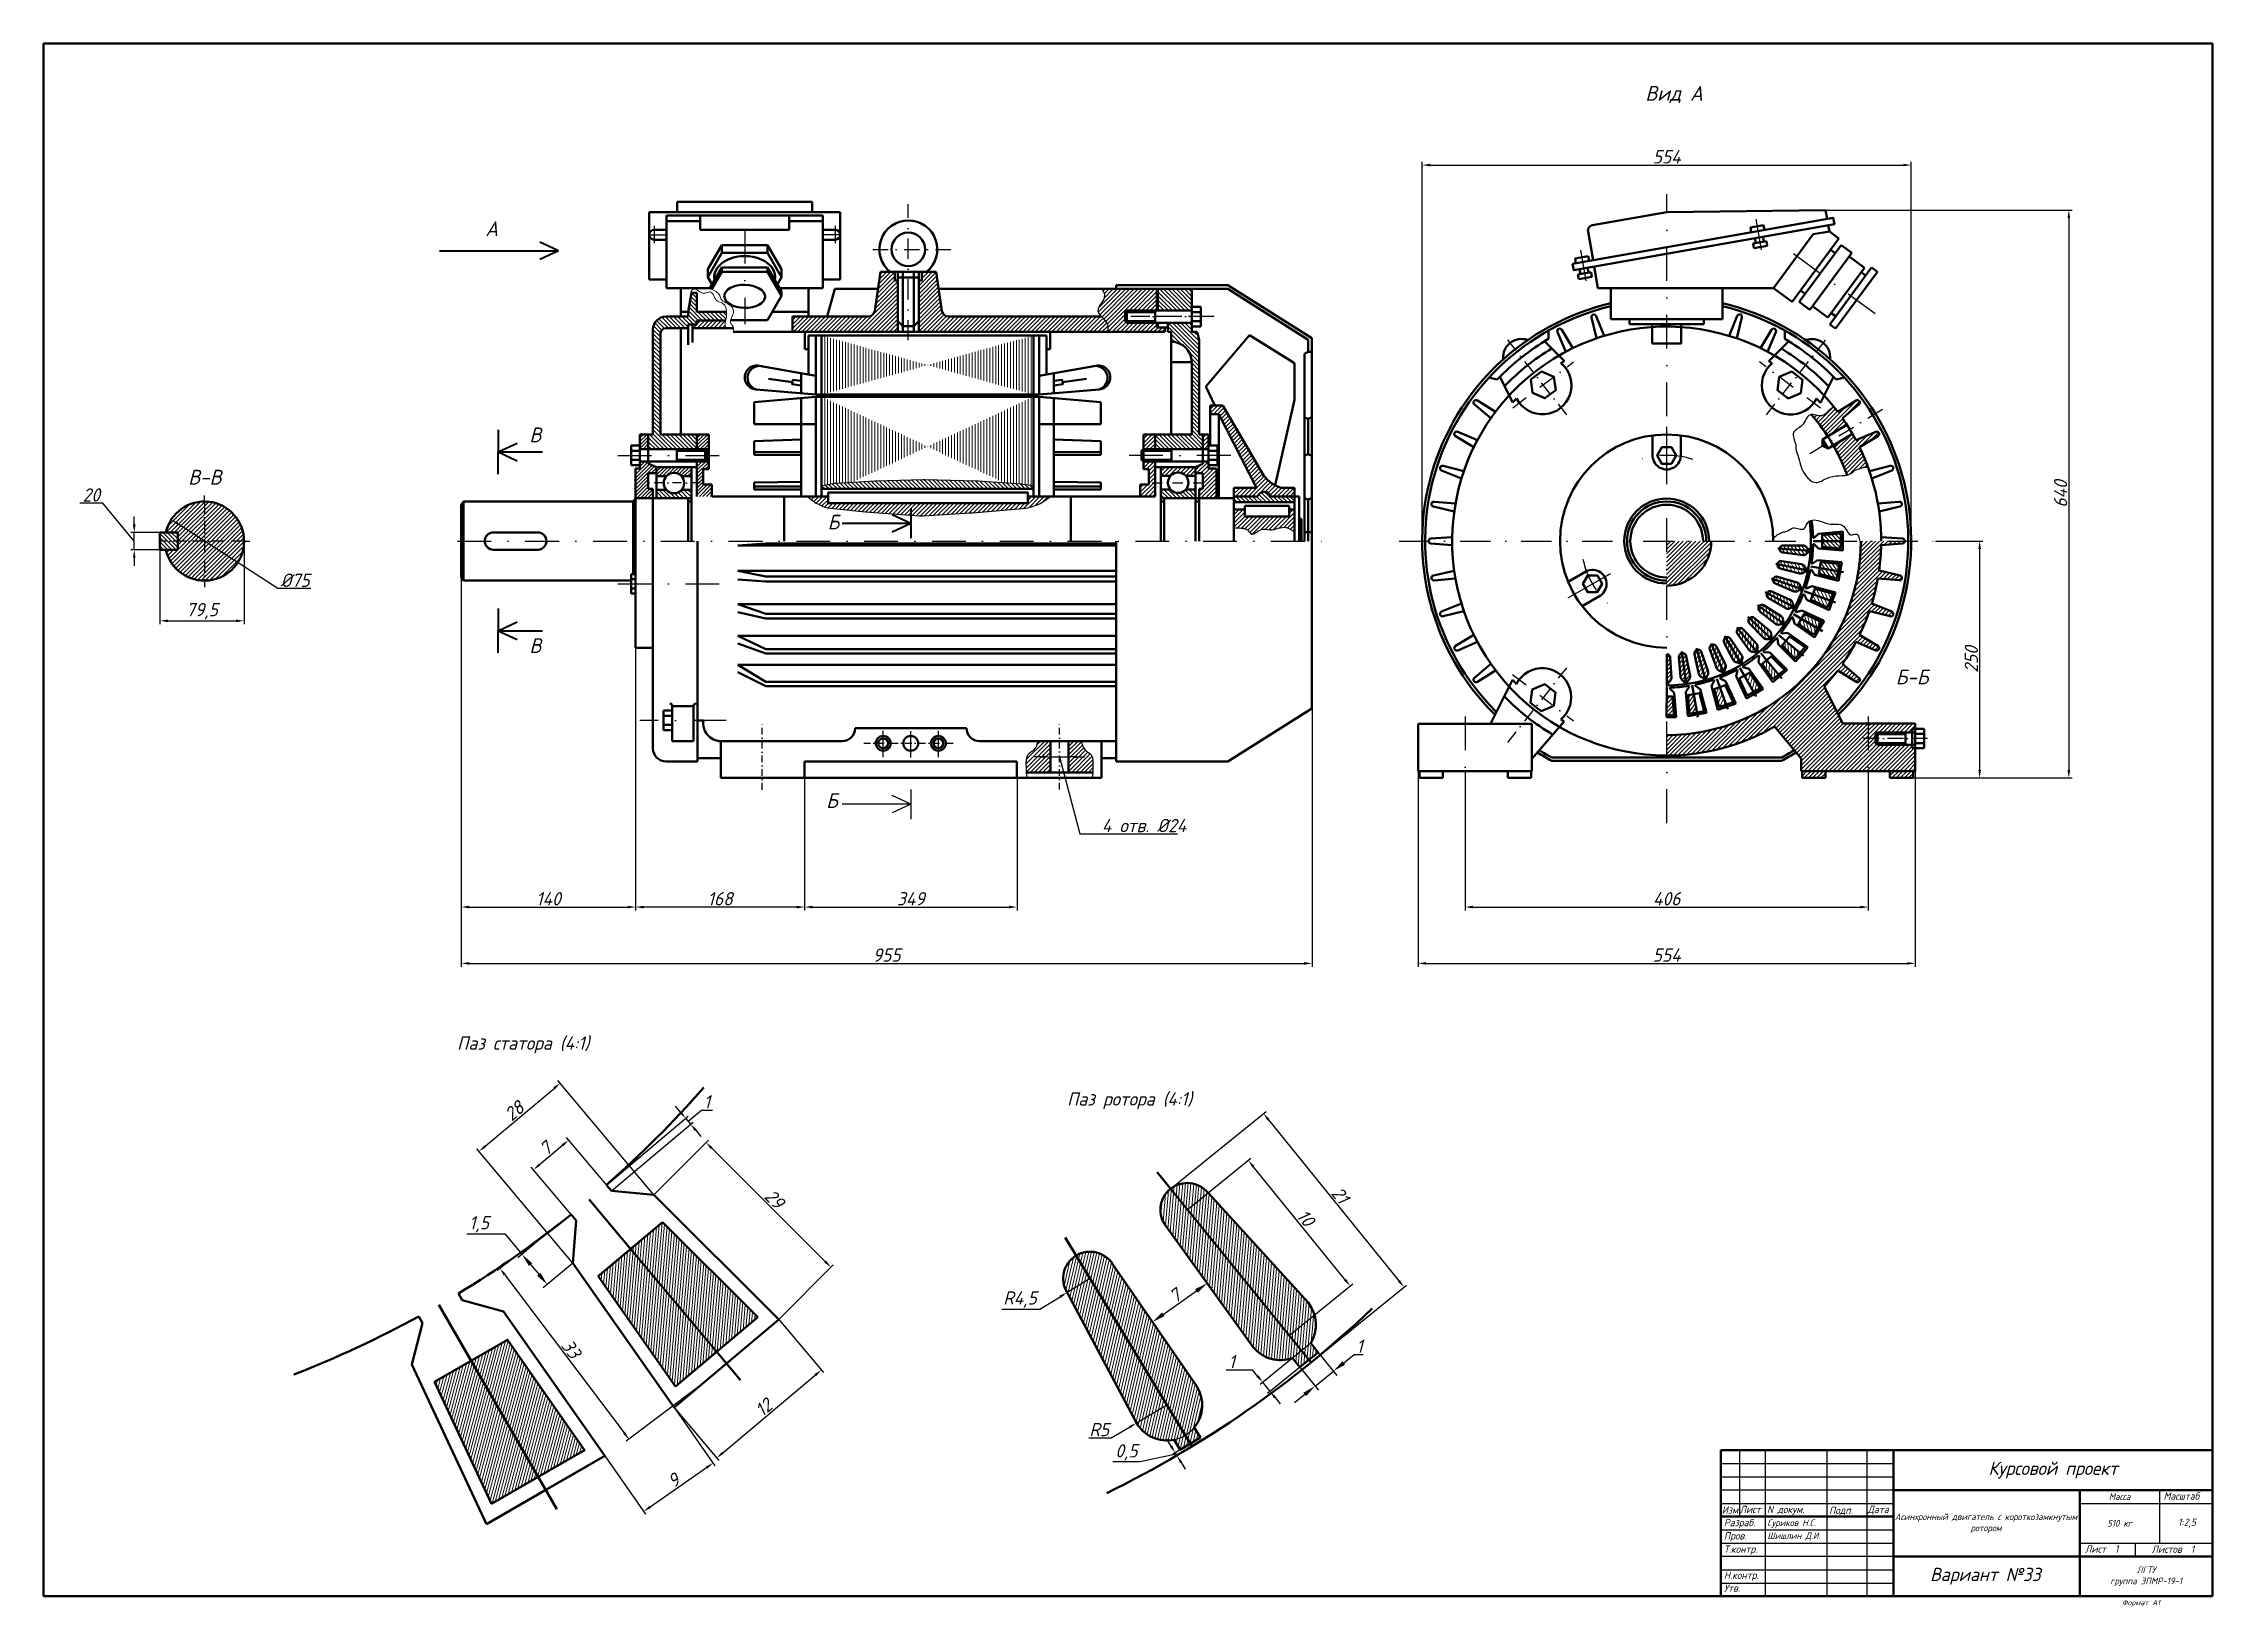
# Paper-space layout 'Лист1' of a CAD drawing. Header units: millimetres. Extents: x 20 to 836, y 1 to 589.
import ezdxf

# ---------------------------------------------------------------- set-up
doc = ezdxf.new("R2010")
doc.units = ezdxf.units.MM
for name, pattern in [('ACAD_ISO04W100', [30, 24, -3, 0, -3]), ('ACAD_ISO10W100', [18, 12, -3, 0, -3]), ('DASHDOT', [25.4, 12.7, -6.35, 0, -6.35])]:
    doc.linetypes.add(name, pattern=pattern)
doc.styles.add('GOST', font='isocp3.shx', dxfattribs={"oblique": 15})
doc.styles.add('ЕСКД', font='GOST Common.ttf', dxfattribs={"oblique": 15})
doc.dimstyles.new('GOST', dxfattribs={"dimscale": 0, "dimtxt": 3, "dimasz": 3, "dimexe": 1.25, "dimexo": 0, "dimtad": 1, "dimtoh": 1, "dimdec": 3, "dimdsep": 46, "dimtxsty": 'GOST', "dimcen": 5, "dimadec": 3, "dimazin": 2, "dimtfac": 1, "dimtdec": 4, "dimtmove": 1, "dimatfit": 3, "dimfxl": 1, "dimtolj": 1, "dimtzin": 0, "dimarcsym": 0})
doc.dimstyles.new('ЕСКД', dxfattribs={"dimtxt": 5, "dimasz": 5, "dimexe": 2, "dimexo": 0, "dimtad": 1, "dimtoh": 1, "dimdec": 0, "dimtxsty": 'ЕСКД', "dimcen": 5, "dimadec": 0, "dimazin": 0, "dimtfac": 1, "dimtdec": 0, "dimtmove": 0, "dimatfit": 3, "dimfxl": 1, "dimlwd": 30, "dimlwe": 30, "dimarcsym": 0})
pattern_1 = [(45, (1.7498, -46.7695), (-0.7842854, 0.7842854), [])]
pattern_2 = [(45, (-582.8725, -57.9757), (-0.7851802, 0.7851802), [])]
pattern_3 = [(45, (143.6088, 100.8128), (-0.7842854, 0.7842854), [])]
pattern_4 = [(85, (1.7498, -46.7695), (-1.1049264, 0.0966685), [])]
pattern_5 = [(125, (1.7498, -46.7695), (-0.9085601, -0.6361806), [])]
pattern_6 = [(45, (117.5898, 100.8128), (-0.7842854, 0.7842854), [])]
pattern_7 = [(90, (117.5898, 100.8128), (-1.109147, 2e-16), [])]

psp = doc.layouts.new('Лист1')

# ---------------------------------------------------------------- texts
at = {"transparency": 33554687, "style": 'ЕСКД', "oblique": 15}
for s, p in [('Масштаб', (817.5563, 41.2581)), ('Изм', (651.3585, 35.9631)), ('Разраб.', (652.1646, 31.2587)), ('Лист', (658.0908, 36.183)), ('N докум.', (668.3876, 36.218)), ('Подп.', (691.7512, 35.8834)), ('Дата', (706.2138, 36.2129)), ('1:2,5', (822.9823, 31.3868)), ('Пров.', (652.1646, 26.2587)), ('Т.контр.', (652.1646, 21.2587)), ('Лист  1', (788.0094, 21.3128)), ('Листов  1', (813.0422, 21.2357)), ('Утв.', (652.1646, 6.587)), ('Н.контр.', (652.1646, 11.4512))]:
    psp.add_text(s, height=2.75, dxfattribs=at).set_placement(p)
at = {"lineweight": 9, "transparency": 33554687, "style": 'ЕСКД', "oblique": 15}
psp.add_text('Формат А1', height=1.93804, dxfattribs=at).set_placement((801.9396, 1.5471))
at = {"transparency": 33554687, "style": 'ЕСКД'}
for s, width, heights, insert, char_height, attachment_point in [('Вид А', 69.021591, [13.6109], (633.4147, 569.7745), 5.56855, 5), ('А', 69.021591, [13.6109], (188.6256, 519.2594), 5.5685, 5), ('В', 69.021591, [13.6109], (205.0462, 441.7421), 5.5685, 5), ('В-В', 69.021591, [13.6109], (80.7198, 425.8441), 5.56855, 5), ('В', 69.021591, [13.6109], (205.0462, 362.4814), 5.5685, 5), ('Б', 69.021591, [13.6109], (316.6388, 304.2027), 5.5685, 5), ('\\pxqc;Паз статора (4:1)', 120, [0], (200.4919, 212.2908), 5, 5), ('\\pxqc;Паз ротора (4:1)', 120, [0], (428.6073, 191.3032), 5, 5), ('\\pxqc;Курсовой проект', 120, [0], (776.0071, 52.3642), 5, 5), ('Масса', 30, [0], (801.0071, 42.3642), 2.5, 5), ('Суриков Н.С.', 23.143056, [0], (668.5074, 33.7889), 2.5, 1), ('Асинхронный двигатель с короткозамкнутым ротором', 69.510796, [11.0686], (750.7625, 32.3642), 2.5, 5), ('510 кг', 30, [0], (801.0071, 32.3642), 2.5, 5), ('Шишлин Д.И.', 23.143056, [0], (668.5074, 28.9059), 2.5, 1), ('Вариант №33', 69.021591, [13.6109], (750.5179, 12.4321), 5, 5), ('ЛГТУ\\Pгруппа ЭПМР-19-1', 50, [0], (811.0071, 12.4321), 2.5, 5)]:
    psp.add_mtext_dynamic_manual_height_columns(s, width=width, gutter_width=12.5, heights=heights, dxfattribs=dict(at, insert=insert, char_height=char_height, attachment_point=attachment_point))
at = {"lineweight": 25, "transparency": 33554687, "insert": (317.1702, 408.9496), "char_height": 5.5685, "attachment_point": 5, "style": 'ЕСКД'}
psp.add_mtext_dynamic_manual_height_columns('Б', width=69.021591, gutter_width=12.5, heights=[13.6109], dxfattribs=at)
at = {"lineweight": 70, "transparency": 33554687, "insert": (722.9389, 350.6771), "char_height": 5.56855, "attachment_point": 5, "style": 'ЕСКД'}
psp.add_mtext_dynamic_manual_height_columns('Б-Б', width=69.021591, gutter_width=12.5, heights=[13.6109], dxfattribs=at)

# ---------------------------------------------------------------- blocks, each defined once
blk = doc.blocks.new('*D27')
at = {"color": 0, "lineweight": -2, "transparency": 16777216}
for p, q in [((306.36, 312.71), (306.36, 262.9)), ((386.25, 312.71), (386.25, 262.9)), ((309.36, 264.15), (383.25, 264.15))]:
    blk.add_line(p, q, dxfattribs=at)
at = {"color": 0, "transparency": 16777216}
for points in [[(309.36, 264.65), (309.36, 263.65), (306.36, 264.15)], [(383.25, 264.65), (383.25, 263.65), (386.25, 264.15)]]:
    blk.add_solid(points, dxfattribs=at)
at = {"layer": 'Defpoints', "color": 0, "transparency": 16777216}
for p in [(306.36, 312.71), (386.25, 312.71), (386.25, 264.15)]:
    blk.add_point(p, dxfattribs=at)
at = {"color": 0, "lineweight": 25, "transparency": 16777216, "insert": (346.3, 267.28), "char_height": 3, "width": 12.7649, "attachment_point": 5, "style": 'ЕСКД'}
blk.add_mtext('\\A1;{\\H1.6667x;349}', dxfattribs=at)
blk = doc.blocks.new('*D28')
at = {"color": 0, "lineweight": -2, "transparency": 16777216}
for p, q in [((206.65, 167.27), (215.26, 174.54)), ((231.79, 159.62), (216.74, 177.43)), ((218.6, 148.48), (203.55, 166.28))]:
    blk.add_line(p, q, dxfattribs=at)
at = {"color": 0, "transparency": 16777216}
for points in [[(214.94, 174.92), (215.58, 174.16), (217.55, 176.47)], [(206.33, 167.65), (206.97, 166.88), (204.36, 165.33)]]:
    blk.add_solid(points, dxfattribs=at)
at = {"layer": 'Defpoints', "color": 0, "transparency": 16777216}
for p in [(217.55, 176.47), (231.79, 159.62), (218.6, 148.48)]:
    blk.add_point(p, dxfattribs=at)
at = {"color": 0, "lineweight": 25, "transparency": 16777216, "insert": (208.94, 173.29), "char_height": 3, "attachment_point": 5, "rotation": 40.19293, "style": 'ЕСКД'}
blk.add_mtext('\\A1;{\\H1.6667x;7}', dxfattribs=at)
blk = doc.blocks.new('*D29')
at = {"color": 0, "lineweight": -2, "transparency": 16777216}
for p, q in [((257.28, 75.97), (272.61, 53.99)), ((231.19, 57.76), (246.53, 35.78)), ((248.27, 38.53), (269.44, 53.29))]:
    blk.add_line(p, q, dxfattribs=at)
at = {"color": 0, "transparency": 16777216}
for points in [[(269.15, 53.7), (269.72, 52.88), (271.9, 55.01)], [(247.99, 38.94), (248.56, 38.12), (245.81, 36.81)]]:
    blk.add_solid(points, dxfattribs=at)
at = {"layer": 'Defpoints', "color": 0, "transparency": 16777216}
for p in [(257.28, 75.97), (231.19, 57.76), (271.9, 55.01)]:
    blk.add_point(p, dxfattribs=at)
at = {"color": 0, "lineweight": 25, "transparency": 16777216, "insert": (257.07, 48.47), "char_height": 3, "attachment_point": 5, "rotation": 34.90784, "style": 'ЕСКД'}
blk.add_mtext('\\A1;{\\H1.6667x;9}', dxfattribs=at)
blk = doc.blocks.new('*D30')
at = {"color": 0, "lineweight": -2, "transparency": 16777216}
for p, q in [((259.7, 186.96), (257.77, 189.26)), ((262.56, 183.57), (267.58, 187.79)), ((267.58, 187.79), (271.67, 187.79)), ((231.81, 159.59), (262.59, 185.47)), ((233.66, 157.39), (264.44, 183.27)), ((261.63, 184.67), (263.48, 182.47)), ((261.63, 184.67), (263.48, 182.47)), ((265.41, 180.17), (267.34, 177.88))]:
    blk.add_line(p, q, dxfattribs=at)
at = {"color": 0, "transparency": 16777216}
for points in [[(260.08, 187.29), (259.32, 186.64), (261.63, 184.67)], [(265.79, 180.5), (265.03, 179.85), (263.48, 182.47)]]:
    blk.add_solid(points, dxfattribs=at)
at = {"layer": 'Defpoints', "color": 0, "transparency": 16777216}
for p in [(263.48, 182.47), (231.81, 159.59), (233.66, 157.39)]:
    blk.add_point(p, dxfattribs=at)
at = {"color": 0, "lineweight": 25, "transparency": 16777216, "insert": (269.62, 190.92), "char_height": 3, "attachment_point": 5, "style": 'ЕСКД'}
blk.add_mtext('\\A1;{\\H1.6667x;1}', dxfattribs=at)
blk = doc.blocks.new('*D31')
at = {"color": 0, "lineweight": -2, "transparency": 16777216}
for p, q in [((413.71, 124.41), (405.07, 119.16)), ((394.81, 112.92), (402.5, 117.6)), ((380.6, 112.92), (394.81, 112.92))]:
    blk.add_line(p, q, dxfattribs=at)
at = {"color": 0, "transparency": 16777216}
blk.add_solid([(402.24, 118.02), (402.76, 117.17), (405.07, 119.16)], dxfattribs=at)
at = {"layer": 'Defpoints', "color": 0, "transparency": 16777216}
for p in [(413.71, 124.41), (405.07, 119.16)]:
    blk.add_point(p, dxfattribs=at)
at = {"color": 0, "lineweight": 25, "transparency": 16777216, "insert": (387.39, 116.55), "char_height": 3, "attachment_point": 5, "style": 'ЕСКД'}
blk.add_mtext('\\A1;{\\H1.6667x;R4,5}', dxfattribs=at)
blk = doc.blocks.new('*D32')
at = {"color": 0, "lineweight": -2, "transparency": 16777216}
for p, q in [((442.65, 76.79), (431.21, 70.06)), ((421.73, 64.48), (428.62, 68.54)), ((413.26, 64.48), (421.73, 64.48))]:
    blk.add_line(p, q, dxfattribs=at)
blk.add_arc((442.65, 76.79), 13.28, 205.06513, 320.84011, dxfattribs=at)
at = {"color": 0, "transparency": 16777216}
blk.add_solid([(428.37, 68.97), (428.88, 68.11), (431.21, 70.06)], dxfattribs=at)
at = {"layer": 'Defpoints', "color": 0, "transparency": 16777216}
for p in [(442.65, 76.79), (431.21, 70.06)]:
    blk.add_point(p, dxfattribs=at)
at = {"color": 0, "lineweight": 25, "transparency": 16777216, "insert": (417.18, 67.61), "char_height": 3, "attachment_point": 5, "style": 'ЕСКД'}
blk.add_mtext('\\A1;{\\H1.6667x;R5}', dxfattribs=at)
blk = doc.blocks.new('*D33')
at = {"color": 0, "lineweight": -2, "transparency": 16777216}
for p, q in [((444, 158.16), (479.93, 187.26)), ((480.85, 184.14), (529.94, 123.53)), ((496.87, 92.88), (532.8, 121.98))]:
    blk.add_line(p, q, dxfattribs=at)
at = {"color": 0, "transparency": 16777216}
for points in [[(481.24, 184.45), (480.46, 183.82), (478.96, 186.47)], [(530.33, 123.84), (529.55, 123.21), (531.83, 121.19)]]:
    blk.add_solid(points, dxfattribs=at)
at = {"layer": 'Defpoints', "color": 0, "transparency": 16777216}
for p in [(444, 158.16), (531.83, 121.19), (496.87, 92.88)]:
    blk.add_point(p, dxfattribs=at)
at = {"color": 0, "lineweight": 25, "transparency": 16777216, "insert": (507.82, 155.8), "char_height": 3, "attachment_point": 5, "rotation": 309.00541, "style": 'ЕСКД'}
blk.add_mtext('\\A1;{\\H1.6667x;21}', dxfattribs=at)
blk = doc.blocks.new('*D34')
at = {"color": 0, "lineweight": -2, "transparency": 16777216}
for p, q in [((496.76, 100.07), (477.67, 84.61)), ((464.96, 90.06), (474.86, 90.06)), ((476.75, 87.73), (474.86, 90.06)), ((499.54, 96.63), (480.45, 81.18)), ((478.64, 85.39), (481.42, 81.96)), ((483.31, 79.63), (485.19, 77.3))]:
    blk.add_line(p, q, dxfattribs=at)
at = {"color": 0, "transparency": 16777216}
for points in [[(477.14, 88.04), (476.36, 87.41), (478.64, 85.39)], [(483.7, 79.95), (482.92, 79.32), (481.42, 81.96)]]:
    blk.add_solid(points, dxfattribs=at)
at = {"layer": 'Defpoints', "color": 0, "transparency": 16777216}
for p in [(496.76, 100.07), (499.54, 96.63), (481.42, 81.96)]:
    blk.add_point(p, dxfattribs=at)
at = {"color": 0, "lineweight": 25, "transparency": 16777216, "insert": (467.01, 93.18), "char_height": 3, "attachment_point": 5, "style": 'ЕСКД'}
blk.add_mtext('\\A1;{\\H1.6667x;1}', dxfattribs=at)
blk = doc.blocks.new('*D35')
at = {"color": 0, "lineweight": -2, "transparency": 16777216}
for p, q in [((446.09, 58.33), (432.58, 55.42)), ((444.21, 61.41), (442.64, 63.97)), ((451.45, 62.33), (444.71, 58.2)), ((452.09, 61.27), (445.35, 57.15)), ((445.77, 58.85), (446.42, 57.8)), ((445.77, 58.85), (446.42, 57.8)), ((432.58, 55.42), (422.24, 55.42)), ((447.98, 55.24), (449.55, 52.68))]:
    blk.add_line(p, q, dxfattribs=at)
at = {"color": 0, "transparency": 16777216}
for points in [[(444.63, 61.67), (443.78, 61.15), (445.77, 58.85)], [(448.41, 55.5), (447.56, 54.98), (446.42, 57.8)]]:
    blk.add_solid(points, dxfattribs=at)
at = {"layer": 'Defpoints', "color": 0, "transparency": 16777216}
for p in [(446.42, 57.8), (451.45, 62.33), (452.09, 61.27)]:
    blk.add_point(p, dxfattribs=at)
at = {"color": 0, "lineweight": 25, "transparency": 16777216, "insert": (427.41, 59.04), "char_height": 3, "attachment_point": 5, "style": 'ЕСКД'}
blk.add_mtext('\\A1;{\\H1.6667x;0,5}', dxfattribs=at)
blk = doc.blocks.new('*D36')
at = {"color": 0, "lineweight": -2, "transparency": 16777216}
for p, q in [((242.78, 385.71), (242.78, 262.9)), ((306.36, 312.71), (306.36, 262.9)), ((303.36, 264.15), (245.78, 264.15))]:
    blk.add_line(p, q, dxfattribs=at)
at = {"color": 0, "transparency": 16777216}
for points in [[(245.78, 264.65), (245.78, 263.65), (242.78, 264.15)], [(303.36, 264.65), (303.36, 263.65), (306.36, 264.15)]]:
    blk.add_solid(points, dxfattribs=at)
at = {"layer": 'Defpoints', "color": 0, "transparency": 16777216}
for p in [(242.78, 385.71), (306.36, 312.71), (242.78, 264.15)]:
    blk.add_point(p, dxfattribs=at)
at = {"color": 0, "lineweight": 25, "transparency": 16777216, "insert": (274.57, 267.27), "char_height": 3, "width": 10.7988, "attachment_point": 5, "style": 'ЕСКД'}
blk.add_mtext('\\A1;{\\H1.6667x;168}', dxfattribs=at)
blk = doc.blocks.new('*D37')
at = {"color": 0, "lineweight": -2, "transparency": 16777216}
for p, q in [((177.22, 388.12), (177.22, 262.9)), ((242.78, 385.71), (242.78, 262.9)), ((180.22, 264.15), (239.78, 264.15))]:
    blk.add_line(p, q, dxfattribs=at)
at = {"color": 0, "transparency": 16777216}
for points in [[(180.22, 264.65), (180.22, 263.65), (177.22, 264.15)], [(239.78, 264.65), (239.78, 263.65), (242.78, 264.15)]]:
    blk.add_solid(points, dxfattribs=at)
at = {"layer": 'Defpoints', "color": 0, "transparency": 16777216}
for p in [(177.22, 388.12), (242.78, 385.71), (242.78, 264.15)]:
    blk.add_point(p, dxfattribs=at)
at = {"color": 0, "lineweight": 25, "transparency": 16777216, "insert": (210, 267.27), "char_height": 3, "attachment_point": 5, "style": 'ЕСКД'}
blk.add_mtext('\\A1;{\\H1.6667x;140}', dxfattribs=at)
blk = doc.blocks.new('*D38')
at = {"color": 0, "lineweight": -2, "transparency": 16777216}
for p, q in [((497.22, 408.46), (497.22, 241.71)), ((177.22, 388.12), (177.22, 241.71)), ((180.22, 242.96), (494.22, 242.96))]:
    blk.add_line(p, q, dxfattribs=at)
at = {"color": 0, "transparency": 16777216}
for points in [[(180.22, 243.46), (180.22, 242.46), (177.22, 242.96)], [(494.22, 243.46), (494.22, 242.46), (497.22, 242.96)]]:
    blk.add_solid(points, dxfattribs=at)
at = {"layer": 'Defpoints', "color": 0, "transparency": 16777216}
for p in [(497.22, 408.46), (177.22, 388.12), (497.22, 242.96)]:
    blk.add_point(p, dxfattribs=at)
at = {"color": 0, "lineweight": 25, "transparency": 16777216, "insert": (337.22, 246.08), "char_height": 3, "attachment_point": 5, "style": 'ЕСКД'}
blk.add_mtext('\\A1;{\\H1.6667x;955}', dxfattribs=at)
blk = doc.blocks.new('*D39')
at = {"color": 0, "lineweight": -2, "transparency": 16777216}
for p, q in [((554.79, 315.26), (554.79, 262.9)), ((706.49, 315.29), (706.49, 262.9)), ((557.79, 264.15), (703.49, 264.15))]:
    blk.add_line(p, q, dxfattribs=at)
at = {"color": 0, "transparency": 16777216}
for points in [[(557.79, 264.65), (557.79, 263.65), (554.79, 264.15)], [(703.49, 264.65), (703.49, 263.65), (706.49, 264.15)]]:
    blk.add_solid(points, dxfattribs=at)
at = {"layer": 'Defpoints', "color": 0, "transparency": 16777216}
for p in [(554.79, 315.26), (706.49, 315.29), (706.49, 264.15)]:
    blk.add_point(p, dxfattribs=at)
at = {"color": 0, "lineweight": 25, "transparency": 16777216, "insert": (630.64, 267.28), "char_height": 3, "attachment_point": 5, "style": 'ЕСКД'}
blk.add_mtext('\\A1;{\\H1.6667x;406}', dxfattribs=at)
blk = doc.blocks.new('*D40')
at = {"color": 0, "lineweight": -2, "transparency": 16777216}
for p, q in [((398.81, 326.55), (398.81, 319.42)), ((405.65, 326.55), (405.65, 319.42)), ((395.81, 320.67), (392.81, 320.67)), ((398.81, 320.67), (405.65, 320.67)), ((398.81, 320.67), (405.65, 320.67)), ((402.23, 320.67), (409.93, 291.68)), ((408.65, 320.67), (411.65, 320.67)), ((409.93, 291.68), (446.62, 291.68))]:
    blk.add_line(p, q, dxfattribs=at)
at = {"color": 0, "transparency": 16777216}
for points in [[(395.81, 321.17), (395.81, 320.17), (398.81, 320.67)], [(408.65, 321.17), (408.65, 320.17), (405.65, 320.67)]]:
    blk.add_solid(points, dxfattribs=at)
at = {"layer": 'Defpoints', "color": 0, "transparency": 16777216}
for p in [(398.81, 326.55), (405.65, 326.55), (405.65, 320.67)]:
    blk.add_point(p, dxfattribs=at)
at = {"color": 0, "lineweight": 25, "transparency": 16777216, "insert": (434.05, 294.81), "char_height": 3, "width": 46.9932, "attachment_point": 5, "style": 'ЕСКД'}
blk.add_mtext('\\A1;{\\H1.6667x;4 отв. %%C24}', dxfattribs=at)
blk = doc.blocks.new('*D41')
at = {"color": 0, "lineweight": -2, "transparency": 16777216}
for p, q in [((538.68, 401.8), (538.68, 544.48)), ((541.68, 543.23), (719.62, 543.23)), ((722.62, 401.8), (722.62, 544.48))]:
    blk.add_line(p, q, dxfattribs=at)
at = {"color": 0, "transparency": 16777216}
for points in [[(541.68, 543.73), (541.68, 542.73), (538.68, 543.23)], [(719.62, 543.73), (719.62, 542.73), (722.62, 543.23)]]:
    blk.add_solid(points, dxfattribs=at)
at = {"layer": 'Defpoints', "color": 0, "transparency": 16777216}
for p in [(722.62, 543.23), (538.68, 401.8), (722.62, 401.8)]:
    blk.add_point(p, dxfattribs=at)
at = {"color": 0, "lineweight": 25, "transparency": 16777216, "insert": (630.65, 546.35), "char_height": 3, "attachment_point": 5, "style": 'ЕСКД'}
blk.add_mtext('\\A1;{\\H1.6667x;554}', dxfattribs=at)
blk = doc.blocks.new('*D42')
at = {"color": 0, "lineweight": -2, "transparency": 16777216}
for p, q in [((731.72, 401.8), (749.63, 401.8)), ((748.38, 315.71), (748.38, 398.8)), ((723.33, 312.71), (749.63, 312.71))]:
    blk.add_line(p, q, dxfattribs=at)
at = {"color": 0, "transparency": 16777216}
for points in [[(747.88, 398.8), (748.88, 398.8), (748.38, 401.8)], [(747.88, 315.71), (748.88, 315.71), (748.38, 312.71)]]:
    blk.add_solid(points, dxfattribs=at)
at = {"layer": 'Defpoints', "color": 0, "transparency": 16777216}
for p in [(731.72, 401.8), (748.38, 401.8), (723.33, 312.71)]:
    blk.add_point(p, dxfattribs=at)
at = {"color": 0, "lineweight": 25, "transparency": 16777216, "insert": (745.26, 357.26), "char_height": 3, "width": 5.9079, "attachment_point": 5, "rotation": 90, "style": 'ЕСКД'}
blk.add_mtext('\\A1;{\\H1.6667x;250}', dxfattribs=at)
blk = doc.blocks.new('*D43')
at = {"color": 0, "lineweight": -2, "transparency": 16777216}
for p, q in [((537.15, 315.26), (537.15, 241.71)), ((724.12, 315.31), (724.12, 241.71)), ((540.15, 242.96), (721.12, 242.96))]:
    blk.add_line(p, q, dxfattribs=at)
at = {"color": 0, "transparency": 16777216}
for points in [[(540.15, 243.46), (540.15, 242.46), (537.15, 242.96)], [(721.12, 243.46), (721.12, 242.46), (724.12, 242.96)]]:
    blk.add_solid(points, dxfattribs=at)
at = {"layer": 'Defpoints', "color": 0, "transparency": 16777216}
for p in [(537.15, 315.26), (724.12, 315.31), (724.12, 242.96)]:
    blk.add_point(p, dxfattribs=at)
at = {"color": 0, "lineweight": 25, "transparency": 16777216, "insert": (630.64, 246.08), "char_height": 3, "attachment_point": 5, "style": 'ЕСКД'}
blk.add_mtext('\\A1;{\\H1.6667x;554}', dxfattribs=at)
blk = doc.blocks.new('*D44')
at = {"color": 0, "lineweight": -2, "transparency": 16777216}
for p, q in [((690.44, 526.3), (783.17, 526.3)), ((781.92, 523.3), (781.92, 315.71)), ((714.56, 312.71), (783.17, 312.71))]:
    blk.add_line(p, q, dxfattribs=at)
at = {"color": 0, "transparency": 16777216}
for points in [[(781.42, 523.3), (782.42, 523.3), (781.92, 526.3)], [(781.42, 315.71), (782.42, 315.71), (781.92, 312.71)]]:
    blk.add_solid(points, dxfattribs=at)
at = {"layer": 'Defpoints', "color": 0, "transparency": 16777216}
for p in [(690.44, 526.3), (714.56, 312.71), (781.92, 312.71)]:
    blk.add_point(p, dxfattribs=at)
at = {"color": 0, "lineweight": 25, "transparency": 16777216, "insert": (778.8, 419.51), "char_height": 3, "attachment_point": 5, "rotation": 90, "style": 'ЕСКД'}
blk.add_mtext('\\A1;{\\H1.6667x;640}', dxfattribs=at)
blk = doc.blocks.new('*D45')
at = {"color": 0, "lineweight": -2, "transparency": 16777216}
for p, q in [((296.62, 109.05), (313.43, 89.05)), ((275.58, 58.86), (310.33, 88.08)), ((257.28, 75.97), (274.09, 55.97))]:
    blk.add_line(p, q, dxfattribs=at)
at = {"color": 0, "transparency": 16777216}
for points in [[(310.01, 88.46), (310.65, 87.7), (312.62, 90.01)], [(275.26, 59.24), (275.9, 58.48), (273.28, 56.93)]]:
    blk.add_solid(points, dxfattribs=at)
at = {"layer": 'Defpoints', "color": 0, "transparency": 16777216}
for p in [(296.62, 109.05), (312.62, 90.01), (257.28, 75.97)]:
    blk.add_point(p, dxfattribs=at)
at = {"color": 0, "lineweight": 25, "transparency": 16777216, "insert": (290.94, 75.86), "char_height": 3, "attachment_point": 5, "rotation": 40.06145, "style": 'ЕСКД'}
blk.add_mtext('\\A1;{\\H1.6667x;12}', dxfattribs=at)
blk = doc.blocks.new('*D46')
at = {"color": 0, "lineweight": -2, "transparency": 16777216}
for p, q in [((108.16, 383.94), (70.63, 408.27)), ((120.62, 383.94), (108.16, 383.94))]:
    blk.add_line(p, q, dxfattribs=at)
at = {"color": 0, "transparency": 16777216}
blk.add_solid([(70.91, 408.69), (70.36, 407.85), (68.12, 409.9)], dxfattribs=at)
at = {"layer": 'Defpoints', "color": 0, "transparency": 16777216}
for p in [(68.12, 409.9), (93.1, 393.71)]:
    blk.add_point(p, dxfattribs=at)
at = {"color": 0, "lineweight": 25, "transparency": 16777216, "insert": (114.7, 387.07), "char_height": 3, "width": 13.4594, "attachment_point": 5, "style": 'ЕСКД'}
blk.add_mtext('\\A1;{\\H1.6667x;%%C75}', dxfattribs=at)
blk = doc.blocks.new('*D47')
at = {"color": 0, "lineweight": -2, "transparency": 16777216}
for p, q in [((249.67, 155.92), (270.17, 176.45)), ((271.41, 173.44), (314.11, 130.81)), ((296.62, 109.05), (317.11, 129.57))]:
    blk.add_line(p, q, dxfattribs=at)
at = {"color": 0, "transparency": 16777216}
for points in [[(271.76, 173.8), (271.06, 173.09), (269.29, 175.56)], [(314.46, 131.16), (313.75, 130.45), (316.23, 128.69)]]:
    blk.add_solid(points, dxfattribs=at)
at = {"layer": 'Defpoints', "color": 0, "transparency": 16777216}
for p in [(249.67, 155.92), (316.23, 128.69), (296.62, 109.05)]:
    blk.add_point(p, dxfattribs=at)
at = {"color": 0, "lineweight": 25, "transparency": 16777216, "insert": (294.97, 154.34), "char_height": 3, "attachment_point": 5, "rotation": 315.04042, "style": 'ЕСКД'}
blk.add_mtext('\\A1;{\\H1.6667x;29}', dxfattribs=at)
blk = doc.blocks.new('*D48')
at = {"color": 0, "lineweight": -2, "transparency": 16777216}
for p, q in [((186.15, 174.15), (212.09, 195.96)), ((249.67, 155.92), (213.58, 198.85)), ((219.15, 130.25), (183.05, 173.18))]:
    blk.add_line(p, q, dxfattribs=at)
at = {"color": 0, "transparency": 16777216}
for points in [[(211.77, 196.34), (212.41, 195.58), (214.38, 197.89)], [(185.83, 174.53), (186.47, 173.77), (183.86, 172.22)]]:
    blk.add_solid(points, dxfattribs=at)
at = {"layer": 'Defpoints', "color": 0, "transparency": 16777216}
for p in [(214.38, 197.89), (249.67, 155.92), (219.15, 130.25)]:
    blk.add_point(p, dxfattribs=at)
at = {"color": 0, "lineweight": 25, "transparency": 16777216, "insert": (197.11, 187.45), "char_height": 3, "attachment_point": 5, "rotation": 40.06145, "style": 'ЕСКД'}
blk.add_mtext('\\A1;{\\H1.6667x;28}', dxfattribs=at)
blk = doc.blocks.new('*D49')
at = {"color": 0, "lineweight": -2, "transparency": 16777216}
for p, q in [((450.31, 150.25), (474.21, 169.65)), ((509.67, 123.98), (475.13, 166.54)), ((488.63, 103.04), (512.53, 122.44))]:
    blk.add_line(p, q, dxfattribs=at)
at = {"color": 0, "transparency": 16777216}
for points in [[(475.52, 166.85), (474.74, 166.22), (473.24, 168.87)], [(510.06, 124.3), (509.28, 123.67), (511.56, 121.65)]]:
    blk.add_solid(points, dxfattribs=at)
at = {"layer": 'Defpoints', "color": 0, "transparency": 16777216}
for p in [(473.24, 168.87), (450.31, 150.25), (488.63, 103.04)]:
    blk.add_point(p, dxfattribs=at)
at = {"color": 0, "lineweight": 25, "transparency": 16777216, "insert": (494.83, 147.23), "char_height": 3, "attachment_point": 5, "rotation": 309.06339, "style": 'ЕСКД'}
blk.add_mtext('\\A1;{\\H1.6667x;10}', dxfattribs=at)
blk = doc.blocks.new('*D50')
at = {"color": 0, "lineweight": -2, "transparency": 16777216}
for p, q in [((218.56, 148.52), (190.73, 127.5)), ((193.53, 125.86), (238.47, 66.36)), ((267.11, 84.24), (239.28, 63.21))]:
    blk.add_line(p, q, dxfattribs=at)
at = {"color": 0, "transparency": 16777216}
for points in [[(193.93, 126.16), (193.13, 125.55), (191.72, 128.25)], [(238.87, 66.66), (238.07, 66.06), (240.27, 63.97)]]:
    blk.add_solid(points, dxfattribs=at)
at = {"layer": 'Defpoints', "color": 0, "transparency": 16777216}
for p in [(218.56, 148.52), (267.11, 84.24), (240.27, 63.97)]:
    blk.add_point(p, dxfattribs=at)
at = {"color": 0, "lineweight": 25, "transparency": 16777216, "insert": (218.49, 97.99), "char_height": 3, "attachment_point": 5, "rotation": 307.06179, "style": 'ЕСКД'}
blk.add_mtext('\\A1;{\\H1.6667x;33}', dxfattribs=at)
blk = doc.blocks.new('*D51')
at = {"color": 0, "lineweight": -2, "transparency": 16777216}
for p, q in [((42.31, 416.04), (33.72, 416.04)), ((54.18, 401.8), (42.31, 416.04)), ((54.18, 408.07), (54.18, 411.07)), ((63.86, 405.07), (52.93, 405.07)), ((54.18, 398.54), (54.18, 405.07)), ((54.18, 398.54), (54.18, 405.07)), ((63.86, 398.54), (52.93, 398.54)), ((54.18, 395.54), (54.18, 392.54))]:
    blk.add_line(p, q, dxfattribs=at)
at = {"color": 0, "transparency": 16777216}
for points in [[(53.68, 408.07), (54.68, 408.07), (54.18, 405.07)], [(53.68, 395.54), (54.68, 395.54), (54.18, 398.54)]]:
    blk.add_solid(points, dxfattribs=at)
at = {"layer": 'Defpoints', "color": 0, "transparency": 16777216}
for p in [(54.18, 405.07), (63.86, 405.07), (63.86, 398.54)]:
    blk.add_point(p, dxfattribs=at)
at = {"color": 0, "lineweight": 25, "transparency": 16777216, "insert": (38.02, 419.16), "char_height": 3, "attachment_point": 5, "style": 'ЕСКД'}
blk.add_mtext('\\A1;{\\H1.6667x;20}', dxfattribs=at)
blk = doc.blocks.new('*D52')
at = {"color": 0, "lineweight": -2, "transparency": 16777216}
for p, q in [((63.86, 401.8), (63.86, 370.56)), ((95.49, 401.8), (95.49, 370.56)), ((66.86, 371.81), (92.49, 371.81))]:
    blk.add_line(p, q, dxfattribs=at)
at = {"color": 0, "transparency": 16777216}
for points in [[(66.86, 372.31), (66.86, 371.31), (63.86, 371.81)], [(92.49, 372.31), (92.49, 371.31), (95.49, 371.81)]]:
    blk.add_solid(points, dxfattribs=at)
at = {"layer": 'Defpoints', "color": 0, "transparency": 16777216}
for p in [(63.86, 401.8), (95.49, 401.8), (95.49, 371.81)]:
    blk.add_point(p, dxfattribs=at)
at = {"color": 0, "lineweight": 25, "transparency": 16777216, "insert": (79.67, 375.43), "char_height": 3, "attachment_point": 5, "style": 'ЕСКД'}
blk.add_mtext('\\A1;{\\H1.6667x;79,5}', dxfattribs=at)
blk = doc.blocks.new('*D53')
at = {"color": 0, "linetype": 'Continuous', "lineweight": 30, "transparency": 16777216}
for p, q in [((179.23, 141.2), (193.57, 141.2)), ((193.57, 141.2), (200.05, 133.49)), ((209.64, 141.56), (198.52, 132.21)), ((203.27, 129.67), (206.34, 126.02)), ((219.15, 130.25), (208.03, 120.9))]:
    blk.add_line(p, q, dxfattribs=at)
at = {"color": 0, "transparency": 16777216}
for points in [[(203.91, 130.2), (202.63, 129.13), (200.05, 133.49)], [(206.98, 126.55), (205.7, 125.48), (209.56, 122.19)]]:
    blk.add_solid(points, dxfattribs=at)
at = {"layer": 'Defpoints', "color": 0, "transparency": 16777216}
for p in [(209.64, 141.56), (219.15, 130.25), (209.56, 122.19)]:
    blk.add_point(p, dxfattribs=at)
at = {"color": 0, "transparency": 16777216, "insert": (183.9, 144.83), "char_height": 5, "attachment_point": 5, "style": 'ЕСКД'}
blk.add_mtext('1,5', dxfattribs=at)
blk = doc.blocks.new('*D54')
at = {"color": 0, "linetype": 'Continuous', "lineweight": 30, "transparency": 16777216}
for p, q in [((458.79, 121.25), (456.65, 124.27)), ((441.27, 110.95), (453.72, 119.75)), ((438.17, 106.67), (436.03, 109.7))]:
    blk.add_line(p, q, dxfattribs=at)
at = {"color": 0, "transparency": 16777216}
for points in [[(453.24, 120.43), (454.2, 119.07), (457.8, 122.64)], [(440.79, 111.63), (441.75, 110.27), (437.19, 108.07)]]:
    blk.add_solid(points, dxfattribs=at)
at = {"layer": 'Defpoints', "color": 0, "transparency": 16777216}
for p in [(457.8, 122.64), (458.79, 121.25), (438.17, 106.67)]:
    blk.add_point(p, dxfattribs=at)
at = {"color": 0, "transparency": 16777216, "insert": (445.69, 117.9), "char_height": 5, "attachment_point": 5, "rotation": 35.26064, "style": 'ЕСКД'}
blk.add_mtext('7', dxfattribs=at)
blk = doc.blocks.new('*D55')
at = {"color": 0, "linetype": 'Continuous', "lineweight": 30, "transparency": 16777216}
for p, q in [((492.63, 91.05), (499.63, 82.41)), ((499.54, 96.63), (506.53, 88)), ((509.16, 92.7), (513.04, 95.84)), ((513.04, 95.84), (516.51, 95.84)), ((498.37, 83.96), (505.27, 89.55)), ((494.49, 80.82), (490.6, 77.67))]:
    blk.add_line(p, q, dxfattribs=at)
at = {"color": 0, "transparency": 16777216}
for points in [[(508.63, 93.35), (509.68, 92.05), (505.27, 89.55)], [(493.96, 81.46), (495.01, 80.17), (498.37, 83.96)]]:
    blk.add_solid(points, dxfattribs=at)
at = {"layer": 'Defpoints', "color": 0, "transparency": 16777216}
for p in [(492.63, 91.05), (499.54, 96.63), (505.27, 89.55)]:
    blk.add_point(p, dxfattribs=at)
at = {"color": 0, "transparency": 16777216, "insert": (515.09, 98.97), "char_height": 5, "attachment_point": 5, "style": 'ЕСКД'}
blk.add_mtext('1', dxfattribs=at)

# ---------------------------------------------------------------- dimensions: what is measured, and where the dimension line sits
at = {"lineweight": 25, "transparency": 33554687}
for base, p1, p2, text, picture, middle in [((722.6169, 543.2265), (538.6785, 401.804), (722.6169, 401.804), '{\\H1.6667x;554}', '*D41', (630.6477, 546.3516)), ((497.2159, 242.9576), (177.2158, 388.1231), (497.2159, 408.4571), '{\\H1.6667x;955}', '*D38', (337.2158, 246.0826)), ((95.4932, 371.805), (63.8553, 401.804), (95.4932, 401.804), '{\\H1.6667x;79,5}', '*D52', (79.6743, 375.4301)), ((242.7808, 264.147), (177.2158, 388.1231), (242.7808, 385.7123), '{\\H1.6667x;140}', '*D37', (209.9983, 267.2721)), ((242.7808, 264.147), (306.36, 312.7073), (242.7808, 385.7123), '{\\H1.6667x;168}', '*D36', (274.5704, 267.2721)), ((386.2455, 264.1545), (306.36, 312.7073), (386.2455, 312.7073), '{\\H1.6667x;349}', '*D27', (346.3028, 267.2796)), ((724.1204, 242.9576), (537.1498, 315.2587), (724.1204, 315.3116), '{\\H1.6667x;554}', '*D43', (630.6351, 246.0826)), ((706.4876, 264.1545), (554.7937, 315.2587), (706.4876, 315.2899), '{\\H1.6667x;406}', '*D39', (630.6407, 267.2796))]:
    dim = psp.add_linear_dim(base=base, p1=p1, p2=p2, text=text, dimstyle='GOST', override={"dimscale": 1, "dimtxsty": 'ЕСКД'}, dxfattribs=at)
    dim.commit()
    dim.dimension.update_dxf_attribs({"geometry": picture, "text_midpoint": middle})
for base, p1, p2, text, picture, middle in [((781.9236, 312.7073), (690.4387, 526.3047), (714.5593, 312.7073), '{\\H1.6667x;640}', '*D44', (778.7985, 419.506)), ((748.3824, 401.804), (723.3257, 312.7073), (731.7159, 401.804), '{\\H1.6667x;250}', '*D42', (745.2574, 357.2556))]:
    dim = psp.add_linear_dim(base=base, p1=p1, p2=p2, angle=90, text=text, dimstyle='GOST', override={"dimscale": 1, "dimtxsty": 'ЕСКД'}, dxfattribs=at)
    dim.commit()
    dim.dimension.update_dxf_attribs({"geometry": picture, "text_midpoint": middle})
for base, p1, p2, angle, text, picture, middle, dimtype in [((54.1806, 405.0682), (63.8553, 398.5398), (63.8553, 405.0682), 90, '{\\H1.6667x;20}', '*D51', (41.6856, 416.0374), 160), ((481.4184, 81.963), (496.7563, 100.0663), (499.5352, 96.6349), 309.0021325, '{\\H1.6667x;1}', '*D34', (467.2867, 89.7105), 161), ((446.4165, 57.7996), (451.4452, 62.3255), (452.0902, 61.2714), 301.4625342, '{\\H1.6667x;0,5}', '*D35', (431.9594, 55.4167), 161)]:
    dim = psp.add_linear_dim(base=base, p1=p1, p2=p2, angle=angle, text=text, dimstyle='GOST', override={"dimscale": 1, "dimtxsty": 'ЕСКД'}, dxfattribs=at)
    dim.commit()
    dim.dimension.update_dxf_attribs({"geometry": picture, "text_midpoint": middle, "dimtype": dimtype})
dim = psp.add_diameter_dim_2p(p1=(93.0979, 393.706), p2=(68.1157, 409.902), text='{\\H1.6667x;%%C75}', dimstyle='GOST', override={"dimscale": 1, "dimtxsty": 'ЕСКД'}, dxfattribs=at)
dim.commit()
dim.dimension.update_dxf_attribs({"geometry": '*D46', "text_midpoint": (108.1562, 383.9437), "dimtype": 163})
dim = psp.add_linear_dim(base=(405.6518, 320.6736), p1=(398.808, 326.5501), p2=(405.6518, 326.5501), text='{\\H1.6667x;4 отв. %%C24}', dimstyle='GOST', override={"dimscale": 1, "dimtxsty": 'ЕСКД'}, dxfattribs=at)
dim.commit()
dim.dimension.update_dxf_attribs({"geometry": '*D40', "text_midpoint": (410.5532, 291.6829), "dimtype": 160})
for p1, p2, distance, text, picture, middle in [((219.1472, 130.2526), (249.6739, 155.9234), 54.832, '{\\H1.6667x;28}', '*D48', (197.1089, 187.4457)), ((231.8132, 159.5926), (233.6614, 157.3949), 38.9597, '{\\H1.6667x;1}', '*D30', (268.203, 190.9174)), ((444.0025, 158.1568), (496.8716, 92.8815), 44.984, '{\\H1.6667x;21}', '*D33', (507.8219, 155.7987)), ((218.596, 148.4779), (231.7871, 159.6224), 22.0603, '{\\H1.6667x;7}', '*D28', (208.9379, 173.2886)), ((249.6739, 155.9234), (296.6156, 109.0479), 27.7563, '{\\H1.6667x;29}', '*D47', (294.9657, 154.3374)), ((488.6255, 103.0385), (450.3069, 150.2511), -29.5385, '{\\H1.6667x;10}', '*D49', (494.8278, 147.2287)), ((218.5624, 148.5179), (267.1118, 84.235), -33.6316, '{\\H1.6667x;33}', '*D50', (218.4933, 97.9909)), ((257.2757, 75.9659), (296.6156, 109.0479), -24.8726, '{\\H1.6667x;12}', '*D45', (290.9425, 75.8623)), ((231.1909, 57.7635), (257.2757, 75.9659), -25.5516, '{\\H1.6667x;9}', '*D29', (257.0671, 48.4733))]:
    dim = psp.add_aligned_dim(p1=p1, p2=p2, distance=distance, text=text, dimstyle='GOST', override={"dimscale": 1, "dimtxsty": 'ЕСКД'}, dxfattribs=at)
    dim.commit()
    dim.dimension.update_dxf_attribs({"geometry": picture, "text_midpoint": middle})
at = {"transparency": 33554687}
dim = psp.add_linear_dim(base=(209.5577, 122.1885), p1=(209.6396, 141.5586), p2=(219.1472, 130.2526), angle=310.0614502, text='1,5', dimstyle='ЕСКД', override={"dimtmove": 1}, dxfattribs=at)
dim.commit()
dim.dimension.update_dxf_attribs({"geometry": '*D53', "text_midpoint": (192.3221, 141.2023), "dimtype": 161})
at = {"lineweight": 25, "transparency": 33554687}
for center, mpoint, text, picture, middle in [((413.7063, 124.4079), (405.0661, 119.155), '{\\H1.6667x;R4,5}', '*D31', (387.3922, 116.5462)), ((442.6549, 76.7912), (431.2108, 70.061), '{\\H1.6667x;R5}', '*D32', (417.1839, 67.6098))]:
    dim = psp.add_radius_dim(center=center, mpoint=mpoint, text=text, dimstyle='GOST', override={"dimscale": 1, "dimtxsty": 'ЕСКД'}, dxfattribs=at)
    dim.commit()
    dim.dimension.update_dxf_attribs({"geometry": picture, "text_midpoint": middle})
at = {"transparency": 33554687}
dim = psp.add_aligned_dim(p1=(438.1729, 106.6744), p2=(458.7853, 121.2475), distance=1.7035, text='7', dimstyle='ЕСКД', dxfattribs=at)
dim.commit()
dim.dimension.update_dxf_attribs({"geometry": '*D54', "text_midpoint": (445.6916, 117.9036)})
dim = psp.add_linear_dim(base=(505.2719, 89.5512), p1=(492.6344, 91.0463), p2=(499.5352, 96.6349), angle=39.0021325, text='1', dimstyle='ЕСКД', dxfattribs=at)
dim.commit()
dim.dimension.update_dxf_attribs({"geometry": '*D55', "text_midpoint": (515.088, 95.8447), "dimtype": 161})

# ---------------------------------------------------------------- hatches: boundary and pattern name
at = {"lineweight": 20, "transparency": 33554687}
h = psp.add_hatch(dxfattribs=at)
h.set_pattern_fill('ANSI31', color=256, scale=0.349338, style=0)
h.set_pattern_definition(pattern_3)
h.paths.add_polyline_path([(301.7697, 486.2765), (301.7697, 480.5135), (341.4571, 480.5135), (341.4571, 499.7586), (340.3468, 499.7586), (340.3468, 503.0638), (334.878, 503.0638), (332.7119, 488.4311, -0.37179416), (330.2149, 486.2765)])
h = psp.add_hatch(dxfattribs=at)
h.set_pattern_fill('ANSI31', color=256, scale=0.349338, style=0)
h.set_pattern_definition(pattern_3)
edge = h.paths.add_edge_path()
edge.add_arc((360.5254, 488.8007), 2.5242, 188.4206388, 270, ccw=False)
edge.add_line((358.0284, 488.4311), (355.8622, 503.0638))
edge.add_line((355.8622, 503.0638), (350.3935, 503.0638))
edge.add_line((350.3935, 503.0638), (350.3935, 499.7586))
edge.add_line((350.3935, 499.7586), (349.2832, 499.7586))
edge.add_line((349.2832, 499.7586), (349.2832, 480.5135))
edge.add_line((349.2832, 480.5135), (420.4609, 480.5135))
edge.add_spline(control_points=[(420.4609, 480.5135), (420.4552, 481.7272), (420.5867, 483.8295), (418.8035, 485.4103), (417.9766, 486.2765)], knot_values=[34.77388704, 34.77388704, 34.77388704, 34.77388704, 40.46308033, 47.64627393, 47.64627393, 47.64627393, 47.64627393], degree=3, periodic=0)
edge.add_line((417.9766, 486.2765), (360.5254, 486.2765))
h = psp.add_hatch(dxfattribs=at)
h.set_pattern_fill('ANSI31', color=256, scale=0.349736, angle=90)
h.set_pattern_definition([(135, (1.7361, -46.7986), (-0.7851802, -0.7851802), [])])
h.paths.add_polyline_path([(65.9915, 405.0391), (63.764, 405.0391), (63.764, 401.7749), (65.6292, 401.7749, -0.055324)])
h.paths.add_polyline_path([(65.6292, 401.7749), (63.764, 401.7749), (63.764, 398.5107), (65.9915, 398.5107, -0.055324)])
h.paths.add_polyline_path([(70.4463, 405.0391), (65.9915, 405.0391, 0.055324), (65.6292, 401.7749), (70.4463, 401.7749)])
h.paths.add_polyline_path([(70.4463, 401.7749), (65.6292, 401.7749, 0.055324), (65.9915, 398.5107), (70.4463, 398.5107)])
h.paths.add_polyline_path([(263.7513, 420.9879), (260.0324, 420.9879, -0.44051596), (254.3532, 420.9879), (250.6343, 420.9879), (250.6343, 417.8666), (263.7513, 417.8666)])
edge = h.paths.add_edge_path()
edge.add_arc((254.2415, 479.7505), 2.1329, 90, 180, ccw=False)
edge.add_line((254.2415, 481.8833), (262.5855, 481.8833))
edge.add_line((262.5855, 481.8833), (262.5855, 483.2823))
edge.add_line((262.5855, 483.2823), (265.8497, 483.2823))
edge.add_line((265.8497, 483.2823), (265.8497, 484.6965))
edge.add_line((265.8497, 484.6965), (276.6485, 484.6965))
edge.add_spline(control_points=[(276.6485, 484.6965), (276.7082, 484.9688), (276.9317, 485.9345), (277.0205, 486.9239), (276.9883, 487.7946), (276.9779, 487.9607)], knot_values=[19.54922402, 19.54922402, 19.54922402, 19.54922402, 20.37123692, 22.49416453, 22.98678293, 22.98678293, 22.98678293, 22.98678293], degree=3, periodic=0)
edge.add_line((276.9779, 487.9607), (265.8497, 487.9607))
edge.add_line((265.8497, 487.9607), (265.8497, 495.1886))
edge.add_line((265.8497, 495.1886), (263.7513, 495.1886))
edge.add_line((263.7513, 495.1886), (262.5855, 487.9607))
edge.add_line((262.5855, 487.9607), (262.5855, 486.2474))
edge.add_line((262.5855, 486.2474), (254.2415, 486.2474))
edge.add_arc((254.2415, 481.3014), 4.946, 90, 180)
edge.add_line((249.2955, 481.3014), (249.2955, 441.878))
edge.add_line((249.2955, 441.878), (247.5468, 441.878))
edge.add_line((247.5468, 441.878), (247.5468, 436.3518))
edge.add_line((247.5468, 436.3518), (265.8497, 436.3518))
edge.add_line((265.8497, 436.3518), (265.8497, 441.878))
edge.add_line((265.8497, 441.878), (252.1087, 441.878))
edge.add_line((252.1087, 441.878), (252.1087, 479.7505))
h = psp.add_hatch(dxfattribs=at)
h.set_pattern_fill('ANSI31', color=256, scale=0.349736, style=0)
h.set_pattern_definition(pattern_2)
edge = h.paths.add_edge_path()
edge.add_line((438.8053, 496.6328), (418.1933, 496.6328))
edge.add_spline(control_points=[(418.1933, 496.6328), (418.9606, 495.5312), (419.9835, 492.9904), (415.6026, 489.0801), (417.3151, 486.9694), (417.9766, 486.2765)], knot_values=[9.31465803, 9.31465803, 9.31465803, 9.31465803, 17.00742285, 29.02718341, 34.77388704, 34.77388704, 34.77388704, 34.77388704], degree=3, periodic=0)
edge.add_spline(control_points=[(417.9766, 486.2765), (418.8035, 485.4103), (420.5867, 483.8295), (420.4552, 481.7272), (420.4609, 480.5135)], knot_values=[34.77388704, 34.77388704, 34.77388704, 34.77388704, 41.95708065, 47.64627393, 47.64627393, 47.64627393, 47.64627393], degree=3, periodic=0)
edge.add_line((420.4609, 480.5135), (441.8641, 480.5135))
edge.add_line((441.8641, 480.5135), (441.8641, 482.1982))
edge.add_line((441.8641, 482.1982), (438.8053, 482.1982))
edge.add_line((438.8053, 482.1982), (438.8053, 483.8829))
edge.add_line((438.8053, 483.8829), (427.5755, 483.8829))
edge.add_line((427.5755, 483.8829), (426.916, 484.5424))
edge.add_line((426.916, 484.5424), (426.916, 487.8866))
edge.add_line((426.916, 487.8866), (427.5755, 488.546))
edge.add_line((427.5755, 488.546), (438.8053, 488.546))
edge.add_line((438.8053, 488.546), (438.8053, 496.6328))
h = psp.add_hatch(dxfattribs=at)
h.set_pattern_fill('ANSI31', color=256, scale=0.349736, angle=90)
h.set_pattern_definition([(135, (1.7498, -46.7695), (-0.7851802, -0.7851802), [])])
h.paths.add_polyline_path([(444.0444, 421.1599), (440.3254, 421.1599), (440.3254, 417.8957), (453.4425, 417.8957), (453.4425, 421.1599), (449.7235, 421.1599, -0.44051596)])
h.paths.add_polyline_path([(452.057, 488.546), (452.057, 496.6328), (439.281, 496.6328), (439.281, 488.546)])
h.paths.add_polyline_path([(452.057, 480.5135), (452.057, 483.8829), (443.004, 483.8829), (443.004, 480.5135), (444.2891, 480.5135), (444.2891, 476.7428, -0.41421356), (451.968, 469.0638), (451.968, 441.9071), (438.227, 441.9071), (438.227, 436.3809), (456.1978, 436.3809), (456.1978, 441.9071), (454.7812, 441.9071), (454.7812, 476.3031, 0.10359955), (453.8993, 480.5135)])
h = psp.add_hatch(dxfattribs=at)
h.set_pattern_fill('ANSI31', color=256, scale=0.349736, style=0)
h.set_pattern_definition([(45, (-603.6838, -57.9757), (-0.7851802, 0.7851802), [])])
edge = h.paths.add_edge_path()
edge.add_spline(control_points=[(276.8352, 481.9124), (276.2558, 482.6647), (276.4405, 483.7138), (276.6623, 484.7256)], knot_values=[45.97356586, 45.97356586, 45.97356586, 45.97356586, 52.08262176, 52.08262176, 52.08262176, 52.08262176], degree=3, periodic=0)
edge.add_line((276.6623, 484.7256), (265.8634, 484.7256))
edge.add_line((265.8634, 484.7256), (265.8634, 483.3114))
edge.add_line((265.8634, 483.3114), (264.2313, 483.3114))
edge.add_line((264.2313, 483.3114), (264.2313, 481.9124))
edge.add_line((264.2313, 481.9124), (276.8352, 481.9124))
h = psp.add_hatch(dxfattribs=at)
h.set_pattern_fill('ANSI31', color=256, scale=0.349338, angle=45, style=0)
h.set_pattern_definition(pattern_7)
h.paths.add_polyline_path([(312.7281, 479.1145), (312.7281, 456.9136), (352.598, 468.0141)])
h.paths.add_polyline_path([(392.4679, 479.1145), (352.598, 468.0141), (392.4679, 456.9136)])
h = psp.add_hatch(dxfattribs=at)
h.set_pattern_fill('ANSI31', color=256, scale=0.349338, angle=45, style=0)
h.set_pattern_definition(pattern_7)
edge = h.paths.add_edge_path()
edge.add_line((312.7281, 422.6046), (317.0156, 423.4273))
edge.add_arc((318.9045, 413.5835), 10.0234, 93.3181556, 100.8624209, ccw=False)
edge.add_line((318.3244, 423.5901), (324.0635, 423.9228))
edge.add_line((324.0635, 423.9228), (352.598, 437.3437))
edge.add_line((352.598, 437.3437), (312.7281, 456.096))
edge.add_line((312.7281, 456.096), (312.7281, 422.6046))
edge = h.paths.add_edge_path()
edge.add_line((388.1331, 423.2557), (392.4679, 422.6706))
edge.add_line((392.4679, 422.6706), (392.4679, 456.096))
edge.add_line((392.4679, 456.096), (352.598, 437.3437))
edge.add_line((352.598, 437.3437), (381.4965, 423.7516))
edge.add_line((381.4965, 423.7516), (387.5097, 423.3201))
edge.add_arc((386.7922, 413.3224), 10.0234, 82.3121836, 85.8953443, ccw=False)
h = psp.add_hatch(dxfattribs=at)
h.set_pattern_fill('ANSI31', color=256, scale=0.349736, style=0)
h.set_pattern_definition(pattern_2)
h.paths.add_polyline_path([(476.2841, 421.8556), (467.838, 421.8556), (467.838, 418.5914), (476.7531, 418.5914, -0.69407154), (481.7645, 418.5914), (490.6795, 418.5914), (490.683, 421.8556), (485.5901, 421.8556, -0.15316732), (479.1583, 426.3926), (463.7173, 452.7808), (458.9271, 452.7808), (458.9271, 449.5166), (462.1913, 449.5166)])
h = psp.add_hatch(dxfattribs=at)
h.set_pattern_fill('ANSI31', color=256, scale=0.349338, style=0)
h.set_pattern_definition(pattern_6)
edge = h.paths.add_edge_path()
edge.add_spline(control_points=[(693.5531, 452.3169), (691.0302, 450.7136), (689.8115, 447.9073), (686.2747, 449.4562), (685.0738, 449.3726)], knot_values=[2.56126803, 2.56126803, 2.56126803, 2.56126803, 12.30466746, 20.68864538, 20.68864538, 20.68864538, 20.68864538], degree=3, periodic=0)
edge.add_arc((629.9888, 401.4058), 73.0423, 32.9759665, 41.0486076, ccw=False)
edge.add_line((691.2639, 441.1617), (698.4369, 445.5441))
edge.add_arc((630.6407, 401.804), 80.6816, 32.8288467, 34.9431289)
edge.add_line((696.7771, 448.0155), (702.9568, 453.1951))
edge.add_arc((702.3578, 453.9098), 0.9326, 309.9682089, 482.0317911)
edge.add_line((701.8631, 454.7005), (695.0273, 450.4238))
edge.add_arc((630.6407, 401.804), 80.6816, 37.0572171, 38.7612904)
h = psp.add_hatch(dxfattribs=at)
h.set_pattern_fill('ANSI31', color=256, scale=0.299432)
h.set_pattern_definition([(45, (1.7498, -46.7695), (-0.6722446, 0.6722446), [])])
h.paths.add_polyline_path([(270.2934, 441.9071), (265.8634, 441.9071), (265.8634, 436.3809), (270.2934, 436.3809)])
h.paths.add_polyline_path([(247.5606, 441.9071), (244.4191, 441.9071), (244.4191, 436.3809), (247.5606, 436.3809)])
h.paths.add_polyline_path([(250.648, 429.6193), (247.5606, 430.9589), (247.5606, 431.7177), (244.4191, 431.7177), (244.4191, 429.079), (242.7808, 429.079), (242.7808, 417.8957), (249.3092, 417.8957), (249.3092, 421.3931), (247.5606, 421.3931), (247.5606, 427.2877), (250.648, 427.2877)])
h.paths.add_polyline_path([(268.195, 428.8032), (270.2934, 428.8032), (270.2934, 431.7177), (265.8634, 431.7177), (265.8634, 418.5914), (271.4592, 418.5914), (271.4592, 423.0213), (268.195, 423.0213)])
h.paths.add_polyline_path([(250.648, 429.6193), (250.648, 426.2122), (254.3669, 426.2122, -0.44051596), (260.0461, 426.2122), (263.765, 426.2122), (263.765, 429.6193)])
h = psp.add_hatch(dxfattribs=at)
h.set_pattern_fill('ANSI31', color=256, scale=0.349736)
h.set_pattern_definition([(45, (1.7498, -46.7695), (-0.7851802, 0.7851802), [])])
h.paths.add_polyline_path([(453.4425, 429.6193), (440.3254, 429.6193), (440.3254, 426.3551), (444.0444, 426.3551, -0.44051596), (449.7235, 426.3551), (453.4425, 426.3551)])
h.paths.add_polyline_path([(438.227, 441.9071), (433.797, 441.9071), (433.797, 436.3809), (438.227, 436.3809)])
h.paths.add_polyline_path([(435.8954, 428.8032), (435.8954, 423.0213), (432.6312, 423.0213), (432.6312, 418.5914), (438.227, 418.5914), (438.227, 431.7177), (433.797, 431.7177), (433.797, 428.8032)])
h.paths.add_polyline_path([(458.2786, 441.9071), (456.1978, 441.9071), (456.1978, 436.3809), (458.2786, 436.3809)])
h.paths.add_polyline_path([(458.2786, 429.079), (458.2786, 431.7177), (456.1978, 431.7177), (456.1978, 430.8148), (453.4425, 429.6193), (453.4425, 427.2877), (456.1978, 427.2877), (456.1978, 421.3931), (454.7812, 421.3931), (454.7812, 417.8957), (461.3096, 417.8957), (461.3096, 429.079)])
h = psp.add_hatch(dxfattribs=at)
h.set_pattern_fill('ANSI31', color=256, scale=0.349338, style=0)
h.set_pattern_definition(pattern_6)
edge = h.paths.add_edge_path()
edge.add_spline(control_points=[(698.5345, 426.6378), (699.0372, 426.7471), (700.2498, 427.1816), (701.7642, 429.0261), (703.8351, 429.0171), (704.6956, 429.5933), (706.3631, 429.6542)], knot_values=[124.2265027, 124.2265027, 124.2265027, 124.2265027, 127.55042203, 132.70067985, 138.45738994, 139.4971217, 139.4971217, 139.4971217, 139.4971217], degree=3, periodic=0)
edge.add_arc((630.6407, 401.804), 80.6816, 20.1931533, 25.9429579)
edge.add_line((703.192, 437.1003), (710.1059, 441.2494))
edge.add_arc((709.626, 442.0491), 0.9326, 300.9682089, 473.0317911)
edge.add_line((709.2611, 442.9074), (701.8406, 439.7527))
edge.add_arc((630.6407, 401.804), 80.6816, 28.0570421, 30.0161819)
edge.add_line((700.5016, 442.1646), (693.3286, 437.7822))
edge.add_arc((629.9888, 401.4058), 73.0423, 20.2088824, 29.8690621, ccw=False)
h = psp.add_hatch(dxfattribs=at)
h.set_pattern_fill('ANSI31', scale=0.349705, angle=90)
h.set_pattern_definition([(135, (1.7498, -46.7695), (-0.7851095, -0.7851095), [])])
h.paths.add_polyline_path([(392.4679, 421.3952), (392.4679, 422.6706), (388.1331, 423.2557, 0.01563576), (387.5097, 423.3201), (371.6224, 424.4602, 0.01111078), (371.1775, 424.4822), (351.5645, 425.0158, 0.01481008), (350.9709, 425.0144), (333.0322, 424.4395, 0.00646889), (332.7731, 424.4278), (318.3244, 423.5901, 0.03292996), (317.0156, 423.4273), (312.7281, 422.6046), (312.7281, 421.3952)])
h = psp.add_hatch(dxfattribs=at)
h.set_pattern_fill('ANSI31', color=256, scale=0.349338)
h.set_pattern_definition([(45, (1.6675, -46.7695), (-0.7842854, 0.7842854), [])])
h.paths.add_polyline_path([(80.447, 416.6904), (80.447, 401.804), (95.3334, 401.804, 0.41421356)])
h.paths.add_polyline_path([(80.447, 416.6904, 0.35084951), (65.9229, 405.0682), (70.3778, 405.0682), (70.3778, 401.804), (80.447, 401.804)])
h.paths.add_polyline_path([(80.447, 401.804), (70.3778, 401.804), (70.3778, 398.5398), (65.9229, 398.5398, 0.35084951), (80.447, 386.9176)])
h.paths.add_polyline_path([(95.3334, 401.804), (80.447, 401.804), (80.447, 386.9176, 0.41421356)])
h.paths.add_polyline_path([(630.5584, 401.804), (630.5584, 385.0167, 0.41421356), (647.3457, 401.804)])
h = psp.add_hatch(dxfattribs=at)
h.set_pattern_fill('ANSI31', scale=0.349705)
h.set_pattern_definition([(45, (1.7498, -46.7695), (-0.7851095, 0.7851095), [])])
h.paths.add_polyline_path([(315.1548, 416.0477), (315.1548, 418.5914), (310.6297, 418.5914), (307.437, 418.5914), (308.3793, 417.7787, 0.01403168), (310.7272, 416.0766), (311.8638, 415.5523, 0.06620504), (314.9279, 414.3671), (329.1554, 412.7655), (349.5963, 411.3287, 0.03802737), (351.1186, 411.3071), (368.8017, 412.4019, 0.01946971), (369.5811, 412.4401), (388.2749, 414.0871, 0.02564715), (390.7997, 414.3758), (394.1995, 415.5837, 0.02484791), (396.9681, 417.2071), (398.8513, 418.5914), (394.5664, 418.5914), (390.3361, 418.5914), (390.3361, 416.0477)])
h = psp.add_hatch(dxfattribs=at)
h.set_pattern_fill('ANSI31', color=256, scale=0.349736, angle=90, style=0)
h.set_pattern_definition([(135, (-582.8725, -57.9757), (-0.7851802, -0.7851802), [])])
edge = h.paths.add_edge_path()
edge.add_line((467.838, 416.386), (490.6772, 416.386))
edge.add_line((490.6772, 416.386), (490.6795, 418.5914))
edge.add_line((490.6795, 418.5914), (481.7645, 418.5914))
edge.add_arc((479.2588, 417.6558), 2.6747, 20.4731709, 159.5268291)
edge.add_line((476.7531, 418.5914), (467.838, 418.5914))
edge.add_line((467.838, 418.5914), (467.838, 416.386))
h = psp.add_hatch(dxfattribs=at)
h.set_pattern_fill('ANSI31', color=256, scale=0.349736, style=0)
h.set_pattern_definition(pattern_2)
edge = h.paths.add_edge_path()
edge.add_spline(control_points=[(467.838, 406.7175), (469.6002, 406.8718), (473.1392, 406.7367), (474.532, 403.1251), (477.9325, 407.0976), (482.3401, 405.2245), (486.8477, 408.1556), (489.5737, 405.9141), (490.6657, 405.3465)], knot_values=[8.39764704, 8.39764704, 8.39764704, 8.39764704, 15.65161844, 20.21215071, 29.15591881, 36.1428954, 49.20022098, 56.92013542, 56.92013542, 56.92013542, 56.92013542], degree=3, periodic=0)
edge.add_line((490.6657, 405.3465), (490.6744, 413.6303))
edge.add_line((490.6744, 413.6303), (488.6844, 413.6324))
edge.add_line((488.6844, 413.6324), (488.6817, 411.0385))
edge.add_line((488.6817, 411.0385), (471.892, 411.0385))
edge.add_line((471.892, 411.0385), (471.892, 413.65))
edge.add_line((471.892, 413.65), (467.838, 413.6542))
edge.add_line((467.838, 413.6542), (467.838, 406.7175))
h = psp.add_hatch(dxfattribs=at)
h.set_pattern_fill('ANSI31', color=256, scale=0.349338)
h.set_pattern_definition(pattern_1)
h.paths.add_polyline_path([(706.4876, 333.1717), (696.8789, 333.1717), (689.9145, 347.067, 0.02471978), (695.0275, 353.1845), (701.8632, 348.9078, 0.9330339), (702.957, 350.4132), (696.7772, 355.5928, 0.03005452), (701.8406, 363.8554), (709.2611, 360.7007, 0.9330339), (710.1059, 362.3587), (703.192, 366.5077, 0.03005452), (706.9004, 375.4607), (714.7232, 373.5057, 0.9330339), (715.2982, 375.2754), (707.8203, 378.2918, 0.03021109), (710.0914, 387.7644), (718.1241, 387.0572, 0.9330339), (718.4152, 388.895), (710.5552, 390.705, 0.02989735), (711.3086, 400.3156), (719.3525, 400.8736, 0.39407072), (720.2206, 401.804), (703.6189, 401.804, -0.41421356), (630.6407, 328.8257), (630.6407, 321.1224, 0.13233087), (671.1677, 332.0395), (681.227, 319.9842), (681.227, 315.2587), (706.4876, 315.2899)])
h.paths.add_polyline_path([(706.4876, 315.2899), (724.1204, 315.3116), (724.1156, 323.8633), (723.0096, 323.8633), (723.0096, 325.1826), (709.8971, 325.1826), (709.2377, 325.8421), (709.2377, 327.5142), (706.4876, 327.5142)])
h = psp.add_hatch(dxfattribs=at)
h.set_pattern_fill('ANSI31', scale=0.349338, angle=80)
h.set_pattern_definition(pattern_5)
h.paths.add_polyline_path([(682.0786, 400.0873), (674.5338, 400.1817, 0.41421356), (673.0755, 398.9126), (684.2372, 398.1385), (684.2787, 398.7368), (683.6833, 398.7787, 0.31748755)])
h.paths.add_polyline_path([(683.6003, 397.5812), (684.1957, 397.5392), (684.2372, 398.1385), (673.0755, 398.9126, 0.41421356), (674.3446, 397.4544), (681.8302, 396.5063, 0.31755001)])
h = psp.add_hatch(dxfattribs=at)
h.set_pattern_fill('ANSI31', scale=0.349338, angle=90)
h.set_pattern_definition([(135, (1.7498, -46.7695), (-0.7842854, -0.7842854), [])])
h.paths.add_polyline_path([(696.1435, 401.8192), (696.1372, 404.64), (689.1094, 404.0102), (689.1151, 401.809)])
h.paths.add_polyline_path([(696.1498, 399.0133), (696.1436, 401.804), (689.1151, 401.804), (689.1209, 399.6081)])
h = psp.add_hatch(dxfattribs=at)
h.set_pattern_fill('ANSI31', scale=0.349338, angle=72)
h.set_pattern_definition([(117, (1.7498, -46.7695), (-0.9882573, -0.5035422), [])])
h.paths.add_polyline_path([(681.3625, 393.0957), (673.8992, 394.2062, 0.41421356), (672.2832, 393.1452), (683.2387, 390.8738), (683.3605, 391.461), (682.7761, 391.5828, 0.31748755)])
h.paths.add_polyline_path([(683.2387, 390.8738), (672.2832, 393.1452, 0.41421356), (673.3442, 391.5292), (680.6337, 389.5809, 0.31755001), (682.5325, 390.4074), (683.1168, 390.2856)])
h = psp.add_hatch(dxfattribs=at)
h.set_pattern_fill('ANSI31', scale=0.349338, angle=80)
h.set_pattern_definition(pattern_5)
h.paths.add_polyline_path([(688.6054, 393.8206), (688.2278, 391.6563), (695.1517, 390.4488), (695.6353, 393.215)])
h.paths.add_polyline_path([(694.6664, 387.6724), (695.1517, 390.4488), (688.2278, 391.6563), (687.8489, 389.484)])
h = psp.add_hatch(dxfattribs=at)
h.set_pattern_fill('ANSI31', scale=0.349338, angle=64)
h.set_pattern_definition([(109, (1.7498, -46.7695), (-1.0487192, -0.361103), [])])
h.paths.add_polyline_path([(672.4527, 388.3689, 0.41421356), (670.7089, 387.5346), (681.2601, 383.8124), (681.4596, 384.378), (680.8969, 384.5772, 0.31748755), (679.6993, 386.2662)])
h.paths.add_polyline_path([(670.7089, 387.5346, 0.41421356), (671.5432, 385.7908), (678.5051, 382.8812, 0.31755001), (680.4977, 383.4451), (681.0603, 383.246), (681.2601, 383.8124)])
h = psp.add_hatch(dxfattribs=at)
h.set_pattern_fill('ANSI31', scale=0.349338, angle=70)
h.set_pattern_definition([(115, (1.7498, -46.7695), (-1.0052286, -0.4687458), [])])
h.paths.add_polyline_path([(692.1997, 379.4186), (693.1587, 382.0863), (686.3361, 383.8863), (685.5908, 381.8104)])
h.paths.add_polyline_path([(691.2553, 376.7913), (692.1997, 379.4186), (685.5908, 381.8104), (684.8485, 379.7432)])
h = psp.add_hatch(dxfattribs=at)
h.set_pattern_fill('ANSI31', scale=0.349338, angle=54)
h.set_pattern_definition([(99, (1.7498, -46.7695), (-1.0954916, -0.1735088), [])])
h.paths.add_polyline_path([(667.2928, 377.6031, 0.41421356), (665.3879, 377.2743), (674.5297, 370.8237), (674.8754, 371.3137), (674.3881, 371.6584, 0.31748755), (673.6947, 373.6094)])
h.paths.add_polyline_path([(665.3879, 377.2743, 0.41421356), (665.7166, 375.3693), (671.6252, 370.6765, 0.31755001), (673.6961, 370.6775), (674.1833, 370.3328), (674.5297, 370.8237)])
h = psp.add_hatch(dxfattribs=at)
h.set_pattern_fill('ANSI31', scale=0.349338, angle=56)
h.set_pattern_definition([(101, (1.7498, -46.7695), (-1.088769, -0.2116352), [])])
h.paths.add_polyline_path([(670.2427, 382.8134, 0.41483946), (668.3993, 382.2244), (678.3391, 377.088), (678.6147, 377.6208), (678.0847, 377.8956, 0.31748755), (677.1309, 379.7334)])
h.paths.add_polyline_path([(668.3993, 382.2244, 0.41358794), (668.987, 380.3849), (675.4822, 376.5448, 0.31755001), (677.5335, 376.8292), (678.0633, 376.5545), (678.3391, 377.088)])
h = psp.add_hatch(dxfattribs=at)
h.set_pattern_fill('ANSI31', scale=0.349338, angle=40)
h.set_pattern_definition(pattern_4)
h.paths.add_polyline_path([(659.4165, 368.6193, 0.41170074), (657.5028, 368.8267), (664.5448, 360.1322), (665.01, 360.5098), (664.6344, 360.9737, 0.31748755), (664.4959, 363.0396)])
h.paths.add_polyline_path([(657.5028, 368.8267, 0.41673086), (657.2937, 366.8965), (661.7088, 360.7776, 0.31755001), (663.7024, 360.2171), (664.0779, 359.7533), (664.5448, 360.1322)])
h = psp.add_hatch(dxfattribs=at)
h.set_pattern_fill('ANSI31', scale=0.349338, angle=48)
h.set_pattern_definition([(93, (1.7498, -46.7695), (-1.107627, -0.0580483), [])])
h.paths.add_polyline_path([(663.6638, 372.844, 0.41421356), (661.7317, 372.7795), (669.9028, 365.1364), (670.3124, 365.5744), (669.877, 365.9826, 0.31748755), (669.4577, 368.0103)])
h.paths.add_polyline_path([(661.7317, 372.7795, 0.41421356), (661.7962, 370.8474), (667.0056, 365.3888, 0.31755001), (669.057, 365.1059), (669.4924, 364.6977), (669.9028, 365.1364)])
h = psp.add_hatch(dxfattribs=at)
h.set_pattern_fill('ANSI31', scale=0.349338, angle=60)
h.set_pattern_definition([(105, (1.7498, -46.7695), (-1.0713538, -0.2870684), [])])
h.paths.add_polyline_path([(685.9419, 366.5968), (687.3625, 369.0434), (681.2793, 372.5638), (680.1711, 370.6535)])
h.paths.add_polyline_path([(682.38, 374.4613), (681.2793, 372.5638), (687.3625, 369.0434), (688.7672, 371.4628)])
h = psp.add_hatch(dxfattribs=at)
h.set_pattern_fill('ANSI31', scale=0.349338)
h.set_pattern_definition(pattern_1)
h.paths.add_polyline_path([(632.0076, 357.9038, 0.41421356), (630.6407, 359.2708), (630.6407, 348.0823), (631.2404, 348.0823), (631.2411, 348.6792, 0.31748755), (632.4354, 350.3706)])
h = psp.add_hatch(dxfattribs=at)
h.set_pattern_fill('ANSI31', scale=0.349338, angle=8)
h.set_pattern_definition([(53, (1.7498, -46.7695), (-0.8858042, 0.6675014), [])])
h.paths.add_polyline_path([(637.9813, 358.4989, 0.41421356), (636.4419, 359.6683), (637.9562, 348.5827), (638.5505, 348.6639), (638.4703, 349.2554, 0.31748755), (639.4248, 351.0928)])
h.paths.add_polyline_path([(636.4419, 359.6683, 0.41421356), (635.2726, 358.1289), (635.8683, 350.607, 0.31755001), (637.281, 349.0928), (637.3611, 348.5014), (637.9562, 348.5827)])
h = psp.add_hatch(dxfattribs=at)
h.set_pattern_fill('ANSI31', scale=0.349338, angle=16)
h.set_pattern_definition([(61, (1.7498, -46.7695), (-0.9700819, 0.5377252), [])])
h.paths.add_polyline_path([(643.7899, 359.899, 0.41421356), (642.1039, 360.8446), (645.134, 350.0742), (645.7113, 350.2367), (645.5503, 350.8115, 0.31748755), (646.242, 352.7631)])
h.paths.add_polyline_path([(642.1039, 360.8446, 0.41421356), (641.1582, 359.1586), (642.7866, 351.7909, 0.31755001), (644.3948, 350.4862), (644.5558, 349.9116), (645.134, 350.0742)])
h = psp.add_hatch(dxfattribs=at)
h.set_pattern_fill('ANSI31', scale=0.349338, angle=24)
h.set_pattern_definition([(69, (1.7498, -46.7695), (-1.035478, 0.3974828), [])])
h.paths.add_polyline_path([(647.5848, 362.7916, 0.41421356), (646.8758, 360.9931), (649.4854, 353.9133, 0.31755001), (651.2553, 352.838), (651.4925, 352.2904), (652.0434, 352.5298)])
h.paths.add_polyline_path([(649.3833, 362.0826, 0.41421356), (647.5848, 362.7916), (652.0434, 352.5298), (652.5935, 352.7688), (652.3562, 353.3165, 0.31748755), (652.7776, 355.3438)])
h = psp.add_hatch(dxfattribs=at)
h.set_pattern_fill('ANSI31', scale=0.349338, angle=32)
h.set_pattern_definition([(77, (1.7498, -46.7695), (-1.0807197, 0.2495038), [])])
h.paths.add_polyline_path([(654.6196, 365.0056, 0.41421356), (652.7414, 365.4635), (658.5537, 355.9031), (659.0661, 356.2147), (658.7566, 356.7251, 0.31748755), (658.8985, 358.7908)])
h.paths.add_polyline_path([(652.7414, 365.4635, 0.41421356), (652.2835, 363.5854), (655.8314, 356.9261, 0.31755001), (657.7309, 356.1014), (658.0404, 355.5911), (658.5537, 355.9031)])
h = psp.add_hatch(dxfattribs=at)
h.set_pattern_fill('ANSI31', scale=0.349338, angle=50)
h.set_pattern_definition([(95, (1.7498, -46.7695), (-1.1049264, -0.0966685), [])])
h.paths.add_polyline_path([(676.848, 365.909), (675.4369, 364.22), (680.8256, 359.7078), (682.6345, 361.8712)], flags=17)
h.paths.add_polyline_path([(679.0253, 357.5546), (682.6345, 361.8712), (676.848, 365.909), (674.0256, 362.5308)])
h = psp.add_hatch(dxfattribs=at)
h.set_pattern_fill('ANSI31', scale=0.349338, angle=30)
h.set_pattern_definition([(75, (1.7498, -46.7695), (-1.0713538, 0.2870684), [])])
h.paths.add_polyline_path([(659.8776, 351.1635), (657.9681, 350.0612), (660.9502, 343.6685), (663.3913, 345.0765)], flags=17)
h.paths.add_polyline_path([(661.7805, 352.262), (657.9681, 350.0612), (660.9502, 343.6685), (665.8243, 346.4797)])
h = psp.add_hatch(dxfattribs=at)
h.set_pattern_fill('ANSI31', scale=0.349338, angle=40)
h.set_pattern_definition(pattern_4)
h.paths.add_polyline_path([(672.7456, 351.6264), (674.9003, 353.4349), (669.911, 358.4242), (668.2275, 357.0102)], flags=17)
h.paths.add_polyline_path([(670.5905, 349.8175), (674.9003, 353.4349), (669.911, 358.4242), (666.5403, 355.593)])
h = psp.add_hatch(dxfattribs=at)
h.set_pattern_fill('ANSI31', scale=0.349338)
h.set_pattern_definition(pattern_1)
h.paths.add_polyline_path([(632.8407, 343.3314), (630.6407, 343.3296), (630.6407, 336.3012), (633.458, 336.3025)])
h = psp.add_hatch(dxfattribs=at)
h.set_pattern_fill('ANSI31', scale=0.349338, angle=10)
h.set_pattern_definition([(55, (1.7498, -46.7695), (-0.9085601, 0.6361806), [])])
h.paths.add_polyline_path([(642.0072, 337.2949), (644.7787, 337.7818), (642.9577, 344.5988), (640.7921, 344.2175)], flags=17)
h.paths.add_polyline_path([(639.2369, 336.8082), (644.7787, 337.7818), (642.9577, 344.5988), (638.6223, 343.8355)])
h = psp.add_hatch(dxfattribs=at)
h.set_pattern_fill('ANSI31', scale=0.349338, angle=20)
h.set_pattern_definition([(65, (1.7498, -46.7695), (-1.0052286, 0.4687458), [])])
h.paths.add_polyline_path([(653.0116, 340.2446), (655.6538, 341.1957), (652.6955, 347.6015), (650.6285, 346.8567)], flags=17)
h.paths.add_polyline_path([(650.3597, 339.2901), (655.6538, 341.1957), (652.6955, 347.6015), (648.5541, 346.1091)])
h = psp.add_hatch(dxfattribs=at)
h.set_pattern_fill('ANSI31', color=256, scale=0.349338, style=0)
h.set_pattern_definition(pattern_6)
edge = h.paths.add_edge_path()
edge.add_line((398.808, 326.5501), (394.0783, 326.5501))
edge.add_spline(control_points=[(394.0783, 326.5501), (393.8719, 325.7443), (393.0287, 323.0667), (390.3275, 322.1757), (389.3688, 319.6311), (389.7515, 314.7971)], knot_values=[8.84154365, 8.84154365, 8.84154365, 8.84154365, 12.07851038, 19.7343452, 27.98382596, 27.98382596, 27.98382596, 27.98382596], degree=3, periodic=0)
edge.add_line((389.7515, 314.7971), (398.808, 314.7971))
edge.add_line((398.808, 314.7971), (398.808, 326.5501))
edge = h.paths.add_edge_path()
edge.add_line((405.6518, 314.7971), (414.7084, 314.7971))
edge.add_spline(control_points=[(414.7084, 314.7971), (415.0911, 319.6311), (414.1324, 322.1757), (411.4312, 323.0667), (410.588, 325.7443), (410.3816, 326.5501)], knot_values=[8.84154365, 8.84154365, 8.84154365, 8.84154365, 17.09102441, 24.74685923, 27.98382596, 27.98382596, 27.98382596, 27.98382596], degree=3, periodic=0)
edge.add_line((410.3816, 326.5501), (405.6518, 326.5501))
edge.add_line((405.6518, 326.5501), (405.6518, 314.7971))
h = psp.add_hatch(dxfattribs=at)
h.set_pattern_fill('ANSI31', color=256, scale=0.349338, style=0)
h.set_pattern_definition(pattern_6)
h.paths.add_polyline_path([(706.4876, 333.1717), (706.4876, 327.5142), (709.2377, 327.5142), (709.2377, 329.1863), (709.8971, 329.8458), (723.0096, 329.8458), (723.0096, 331.1651), (724.1115, 331.1651), (724.1103, 333.1717)])
h = psp.add_hatch(dxfattribs=at)
h.set_pattern_fill('ANSI31', color=256, scale=0.349338, style=0)
h.set_pattern_definition(pattern_6)
h.paths.add_polyline_path([(681.5567, 315.2591), (681.5567, 312.7073), (690.323, 312.7073), (690.323, 315.2699)])
h = psp.add_hatch(dxfattribs=at)
h.set_pattern_fill('ANSI31', color=256, scale=0.349338, style=0)
h.set_pattern_definition(pattern_6)
h.paths.add_polyline_path([(714.5593, 315.2998), (714.5593, 312.7073), (723.3257, 312.7073), (723.3257, 315.3106)])
h = psp.add_hatch(dxfattribs=at)
h.set_pattern_fill('ANSI31', scale=0.323018, angle=40)
h.set_pattern_definition([(85, (-16.9938, -19.3647), (-1.0216792, 0.0893854), [])])
h.paths.add_polyline_path([(458.1582, 156.6232, 0.41170074), (444.0025, 158.1568), (496.0938, 93.8418), (499.5352, 96.6349), (496.7564, 100.0666, 0.31748755), (495.7321, 115.3488)])
h.paths.add_polyline_path([(444.0025, 158.1568, 0.41673086), (442.4556, 143.879), (475.115, 98.616, 0.31755001), (489.8622, 94.47), (492.6403, 91.039), (496.0938, 93.8418)])
h = psp.add_hatch(dxfattribs=at)
h.set_pattern_fill('ANSI31', scale=0.31367, angle=40)
h.set_pattern_definition([(85, (1.6951, -15.7769), (-0.9921138, 0.0867987), [])])
h.paths.add_polyline_path([(252.9194, 145.6429), (240.8636, 135.5019), (273.3183, 96.8292), (288.7841, 109.8288)])
h.paths.add_polyline_path([(240.8636, 135.5019), (228.721, 125.288), (257.8443, 83.8227), (273.3183, 96.8292)])
h = psp.add_hatch(dxfattribs=at)
h.set_pattern_fill('ANSI31', scale=0.323018, angle=32)
h.set_pattern_definition([(77, (-16.9938, -19.3647), (-0.9992963, 0.2307057), [])])
h.paths.add_polyline_path([(422.3465, 129.6607, 0.41421356), (408.4535, 133.0481), (451.4482, 62.3273), (455.239, 64.6319), (452.9494, 68.4076, 0.31748755), (453.9993, 83.6881)])
h.paths.add_polyline_path([(408.4535, 133.0481, 0.41421356), (405.0661, 119.155), (431.3105, 69.8944, 0.31755001), (445.3623, 63.7938), (447.6513, 60.019), (451.4482, 62.3273)])
h = psp.add_hatch(dxfattribs=at)
h.set_pattern_fill('ANSI31', scale=0.31367, angle=30)
h.set_pattern_definition([(75, (1.6951, -15.7769), (-0.961969, 0.2577588), [])])
h.paths.add_polyline_path([(194.5539, 101.3948), (180.8849, 93.5045), (206.1246, 49.7798), (223.601, 59.8593)])
h.paths.add_polyline_path([(180.8849, 93.5045), (167.168, 85.5865), (188.5892, 39.6662), (206.1246, 49.7798)])

# ---------------------------------------------------------------- linework, layer by layer
at = {"lineweight": 50, "transparency": 33554687}
for p, q in [((836.0071, 589), (20, 589)), ((20, 589), (20, 5)), ((836.0071, 5), (836.0071, 589)), ((685.7374, 401.8042), (696.9296, 401.8203)), ((671.6612, 393.2742), (683.7971, 390.758)), ((672.4635, 398.9551), (684.8061, 398.099)), ((684.9003, 392.2366), (697.1576, 390.0989)), ((670.1286, 387.7393), (681.7979, 383.6227)), ((664.7991, 377.6897), (674.9956, 370.4949)), ((667.736, 382.5671), (678.8457, 376.8262)), ((682.4146, 382.9598), (694.1326, 378.719)), ((657.0719, 369.3587), (664.9037, 359.6891)), ((661.1775, 373.2979), (670.3192, 364.7468)), ((678.3558, 374.2557), (689.2428, 367.9552)), ((636.3512, 360.3321), (638.0334, 348.0177)), ((641.9132, 361.5226), (645.2885, 349.5253)), ((647.3505, 363.3308), (652.2707, 352.0068)), ((652.3935, 366.0359), (658.8499, 355.4159)), ((666.0561, 359.5975), (673.9875, 350.1466)), ((672.8472, 366.3885), (682.1608, 358.5898)), ((658.189, 354.0889), (664.3611, 343.3965)), ((640.2081, 347.5443), (642.3067, 335.5888)), ((649.4833, 350.0343), (653.6267, 338.5377)), ((438.9376, 164.4102), (496.8716, 92.8815)), ((225.2664, 154.0873), (282.2388, 86.1996)), ((404.33, 139.8306), (452.0902, 61.2714)), ((168.7553, 114.5177), (213.0906, 37.712)), ((276.948, 92.5041), (296.6156, 109.0479)), ((499.5352, 96.6349), (492.6403, 91.039)), ((651.0071, 59.8642), (836.0071, 59.8642)), ((651.0071, 4.8642), (651.0071, 59.8642)), ((716.0071, 4.8642), (716.0071, 59.8642)), ((716.0071, 44.8642), (836.0071, 44.8642)), ((786.0071, 4.7479), (786.0071, 44.8642)), ((651.0071, 34.8642), (716.0071, 34.8642)), ((716.0071, 19.8642), (836.0071, 19.8642)), ((20, 5), (836.0071, 5))]:
    psp.add_line(p, q, dxfattribs=at)
at = {"linetype": 'DASHDOT', "lineweight": 25, "transparency": 33554687}
for p, q in [((630.6407, 295.7425), (630.6407, 532.3347)), ((247.9103, 517.0021), (254.4387, 517.0021)), ((249.7573, 520.3248), (249.7573, 513.8694)), ((283.8166, 518.8491), (283.8166, 483.4257)), ((319.7228, 517.0021), (313.1944, 517.0021)), ((317.8758, 520.3248), (317.8758, 513.8694)), ((709.1066, 487.2156), (675.1055, 512.1941)), ((236.0686, 434.0493), (275.145, 434.0493)), ((466.6291, 434.0493), (427.5527, 434.0493)), ((175.7758, 401.804), (502.3906, 401.804)), ((236.0686, 385.6845), (275.145, 385.6845)), ((554.7937, 335.8282), (554.7937, 309.621)), ((706.4876, 335.8282), (706.4876, 309.621)), ((276.8218, 334.3678), (244.3901, 334.3678)), ((335.9245, 320.5873), (335.9245, 330.4476)), ((346.3028, 320.4378), (346.3028, 330.3361)), ((356.681, 320.5873), (356.681, 330.4476))]:
    psp.add_line(p, q, dxfattribs=at)
at = {"lineweight": 70, "transparency": 33554687}
for p, q in [((247.9103, 500.1965), (247.9103, 525.5711)), ((247.9103, 525.5711), (319.7228, 525.5711)), ((254.4387, 496.9323), (254.4387, 524.2117)), ((254.4387, 524.2117), (313.1944, 524.2117)), ((254.4387, 524.2117), (254.4387, 524.2117)), ((258.4024, 529.4594), (309.2307, 529.4594)), ((258.4024, 525.5711), (258.4024, 529.4594)), ((267.0292, 522.1133), (267.0292, 524.2117)), ((300.6039, 518.8491), (300.6039, 524.2117)), ((309.2307, 525.5711), (309.2307, 529.4594)), ((313.1944, 496.9323), (313.1944, 524.2117)), ((319.7228, 500.1965), (319.7228, 525.5711)), ((602.7343, 520.6504), (630.6407, 525.5711)), ((690.4387, 526.3047), (630.6407, 525.5711)), ((690.4387, 526.3047), (691.0261, 522.9733)), ((254.4387, 518.8491), (249.7573, 518.8491)), ((254.4387, 515.1551), (249.7573, 515.1551)), ((254.4387, 518.8491), (251.878, 518.8491)), ((254.4387, 522.1133), (267.0292, 522.1133)), ((267.0292, 522.1133), (267.0292, 518.8491)), ((267.0292, 518.8491), (300.6039, 518.8491)), ((313.1944, 522.1133), (300.6039, 522.1133)), ((313.1944, 518.8491), (315.7551, 518.8491)), ((313.1944, 518.8491), (317.8758, 518.8491)), ((313.1944, 515.1551), (317.8758, 515.1551)), ((601.0474, 518.2019), (602.9446, 507.4422)), ((667.0863, 520.571), (662.1184, 519.695)), ((662.1184, 519.695), (662.4295, 517.9309)), ((668.1376, 514.6087), (663.1697, 513.7328)), ((664.1469, 513.9051), (663.8168, 515.7771)), ((667.1604, 514.4364), (666.8304, 516.3085)), ((667.0863, 520.571), (667.3974, 518.8069)), ((668.1376, 514.6087), (668.4487, 512.8447)), ((685.737, 517.2045), (670.8442, 496.9323)), ((695.4283, 515.6565), (677.8771, 491.7656)), ((691.8532, 518.283), (685.737, 517.2045)), ((691.4363, 520.6472), (691.8532, 518.283)), ((691.8532, 518.283), (695.4283, 515.6565)), ((275.1897, 513.1292), (269.9437, 504.0428)), ((275.1897, 510.193), (269.9437, 501.1066)), ((292.4434, 513.1292), (275.1897, 513.1292)), ((275.1897, 513.1292), (275.1897, 510.193)), ((292.4434, 510.193), (275.1897, 510.193)), ((292.4434, 513.1292), (297.6894, 504.0428)), ((292.4434, 513.1292), (292.4434, 510.193)), ((292.4434, 510.193), (297.6894, 501.1066)), ((601.1502, 508.9447), (596.1823, 508.0687)), ((596.1823, 508.0687), (596.4934, 506.3046)), ((601.1502, 508.9447), (601.4613, 507.1806)), ((663.1697, 513.7328), (663.4808, 511.9687)), ((668.4487, 512.8447), (663.4808, 511.9687)), ((696.2429, 513.1292), (680.5324, 491.7438)), ((700.2397, 510.193), (684.5292, 488.8076)), ((694.0225, 510.1067), (692.2875, 511.3813)), ((700.2397, 510.193), (696.2429, 513.1292)), ((705.0781, 504.6011), (699.2676, 508.8697)), ((254.4387, 500.1965), (247.9103, 500.1965)), ((269.9437, 504.0428), (269.9437, 501.1066)), ((271.528, 498.3624), (269.9437, 501.1066)), ((275.1897, 504.7048), (270.5666, 496.6973)), ((275.1897, 503.0854), (271.3557, 496.4448)), ((292.4434, 504.7048), (275.1897, 504.7048)), ((275.1897, 504.7048), (275.1897, 503.0854)), ((292.4434, 503.0854), (275.1897, 503.0854)), ((292.4434, 504.7048), (292.4434, 503.0854)), ((292.4434, 504.7048), (297.6894, 495.6183)), ((292.4434, 503.0854), (297.6894, 493.999)), ((296.1051, 498.3624), (297.6894, 501.1066)), ((297.6894, 504.0428), (297.6894, 501.1066)), ((313.1944, 500.1965), (319.7228, 500.1965)), ((334.878, 503.0638), (332.7119, 488.4311)), ((355.8622, 503.0638), (334.878, 503.0638)), ((334.878, 503.0638), (334.878, 503.0638)), ((340.3468, 503.0638), (340.3468, 499.7586)), ((340.3468, 499.7586), (341.4571, 499.7586)), ((341.4571, 503.0638), (341.4571, 480.5135)), ((349.2832, 500.9278), (341.4571, 500.9278)), ((343.3223, 503.0638), (343.3223, 480.5135)), ((347.4179, 503.0638), (347.4179, 480.5135)), ((349.2832, 503.0638), (349.2832, 480.5135)), ((350.3935, 499.7586), (349.2832, 499.7586)), ((350.3935, 503.0638), (350.3935, 499.7586)), ((355.8622, 503.0638), (358.0284, 488.4311)), ((355.8622, 503.0638), (355.8622, 503.0638)), ((423.5381, 498.0318), (465.5064, 498.0318)), ((423.5381, 496.6328), (423.5381, 498.0318)), ((497.2159, 478.0627), (465.5064, 498.0318)), ((602.2015, 502.9824), (597.2336, 502.1064)), ((597.2336, 502.1064), (597.5447, 500.3424)), ((602.5126, 501.2183), (597.5447, 500.3424)), ((598.2108, 502.2787), (597.8807, 504.1508)), ((601.2243, 502.8101), (600.8943, 504.6822)), ((602.2015, 502.9824), (602.5126, 501.2183)), ((603.3548, 505.116), (604.7978, 496.9323)), ((705.0781, 504.6011), (691.3118, 485.8623)), ((707.7104, 504.7048), (691.9999, 483.3194)), ((709.9146, 503.0854), (694.2041, 481.7001)), ((705.4899, 501.6823), (703.8298, 502.9019)), ((709.9146, 503.0854), (707.7104, 504.7048)), ((254.4387, 496.9323), (270.7023, 496.9323)), ((259.8013, 486.2765), (259.8013, 496.9323)), ((263.765, 495.2176), (262.5992, 487.9898)), ((265.8634, 495.2176), (263.765, 495.2176)), ((265.8634, 487.9898), (265.8634, 495.2176)), ((292.4434, 484.9126), (297.6894, 493.999)), ((296.9308, 496.9323), (313.1944, 496.9323)), ((297.6894, 495.6183), (297.6894, 493.999)), ((307.8318, 486.2765), (307.8318, 496.9323)), ((314.873, 486.3211), (317.7566, 496.6328)), ((317.7566, 496.6328), (333.926, 496.6328)), ((356.8142, 496.6328), (419.2887, 496.6328)), ((418.1933, 496.6328), (465.5064, 496.6328)), ((423.5381, 496.6328), (423.5381, 496.6328)), ((438.8053, 488.546), (438.8053, 496.6328)), ((439.281, 496.6328), (439.281, 488.546)), ((452.057, 496.6328), (452.057, 480.5135)), ((452.057, 489.8654), (455.3919, 489.8654)), ((455.3919, 489.8654), (455.3919, 482.5635)), ((495.8169, 477.5448), (465.5064, 496.6328)), ((609.6565, 496.9323), (604.7978, 496.9323)), ((670.8442, 496.9323), (609.6565, 496.9323)), ((609.6565, 496.9323), (609.6565, 485.2744)), ((651.6248, 485.2744), (651.6248, 496.9323)), ((670.8442, 496.9323), (677.8771, 491.7656)), ((684.5292, 488.8076), (680.5324, 491.7438)), ((682.7529, 494.7663), (681.0179, 496.0409)), ((691.3118, 485.8623), (685.5013, 490.1309)), ((254.2553, 486.2765), (262.5992, 486.2765)), ((254.2553, 481.9124), (262.5992, 481.9124)), ((262.5992, 487.9898), (259.8013, 487.9898)), ((259.8013, 481.9124), (259.8013, 441.9071)), ((262.5992, 486.2765), (262.5992, 487.9898)), ((262.5992, 481.9124), (262.5992, 483.3114)), ((262.5992, 483.3114), (265.8634, 483.3114)), ((262.5992, 481.9124), (262.5992, 475.5982)), ((264.2313, 483.3114), (264.2313, 481.9124)), ((264.2313, 481.9124), (279.6186, 481.9124)), ((264.2313, 481.9124), (264.2313, 476.5495)), ((276.9916, 487.9898), (265.8634, 487.9898)), ((265.8634, 484.7256), (276.6623, 484.7256)), ((265.8634, 483.3114), (265.8634, 484.7256)), ((292.4434, 484.9126), (278.5327, 484.9126)), ((294.22, 487.9898), (307.8318, 487.9898)), ((301.7697, 486.2765), (330.2149, 486.2765)), ((301.7697, 480.5135), (301.7697, 486.2765)), ((341.4571, 484.4862), (343.3223, 482.6209)), ((343.3223, 482.6209), (347.4179, 482.6209)), ((349.2832, 484.4862), (347.4179, 482.6209)), ((360.5254, 486.2765), (417.9766, 486.2765)), ((427.5755, 488.546), (426.916, 487.8866)), ((426.916, 487.8866), (426.916, 484.5424)), ((427.5755, 483.8829), (426.916, 484.5424)), ((452.057, 488.546), (427.5755, 488.546)), ((427.5755, 488.546), (427.5755, 483.8829)), ((427.5755, 487.8866), (438.1865, 487.8866)), ((427.5755, 484.5424), (438.1865, 484.5424)), ((452.057, 483.8829), (427.5755, 483.8829)), ((438.1865, 483.8829), (438.1865, 488.546)), ((438.5339, 486.2145), (438.5339, 486.2145)), ((438.8053, 482.1982), (438.8053, 483.979)), ((443.004, 482.1982), (438.8053, 482.1982)), ((439.281, 483.8829), (439.281, 482.1982)), ((440.547, 483.8829), (440.547, 483.8829)), ((441.8641, 482.1982), (441.8641, 480.5135)), ((443.004, 483.8829), (443.004, 480.5135)), ((452.057, 487.9528), (455.3919, 487.9528)), ((452.057, 484.4761), (455.3919, 484.4761)), ((452.057, 482.5635), (455.3919, 482.5635)), ((604.2974, 478.0638), (602.3423, 485.8865)), ((607.1285, 478.9837), (604.112, 486.4615)), ((651.6248, 485.2744), (609.6565, 485.2744)), ((616.6512, 485.2744), (618.5165, 485.2744)), ((616.6512, 485.2744), (616.6512, 483.4091)), ((616.6512, 483.4091), (644.6301, 483.4091)), ((625.1418, 476.179), (625.1418, 483.4091)), ((636.1395, 476.179), (636.1395, 483.4091)), ((644.6301, 483.4091), (644.6301, 485.2744)), ((654.1478, 478.9852), (657.1692, 486.4753)), ((656.9807, 478.0649), (658.9389, 485.9003)), ((694.2041, 481.7001), (691.9999, 483.3194)), ((694.2203, 486.3419), (692.5602, 487.5615)), ((249.3092, 481.3305), (249.3092, 441.9071)), ((252.1224, 479.7795), (252.1224, 441.9071)), ((279.5323, 480.5135), (420.4609, 480.5135)), ((306.4328, 480.5135), (306.4328, 473.9851)), ((306.4328, 473.9851), (307.8318, 473.9851)), ((307.8318, 479.1145), (397.3642, 479.1145)), ((307.8318, 464.4535), (307.8318, 479.1145)), ((310.6297, 456.9136), (310.6297, 479.1145)), ((312.7281, 479.1145), (312.7281, 456.9136)), ((392.4679, 479.1145), (392.4679, 456.9136)), ((394.5664, 456.9136), (394.5664, 479.1145)), ((397.3642, 464.4535), (397.3642, 479.1145)), ((398.7632, 473.9851), (397.3642, 473.9851)), ((398.7632, 480.5135), (398.7632, 473.9851)), ((420.4609, 480.5135), (441.8641, 480.5135)), ((443.004, 480.5135), (444.2891, 480.5135)), ((444.2891, 480.5135), (444.2891, 441.9071)), ((452.057, 480.5135), (453.8993, 480.5135)), ((454.7812, 476.3031), (454.7812, 441.9071)), ((457.235, 459.8877), (473.6941, 479.2593)), ((473.6941, 479.2593), (490.6795, 468.7779)), ((495.8169, 477.5448), (495.8169, 473.0245)), ((497.2159, 478.0627), (497.2159, 338.8515)), ((584.6708, 477.0069), (592.1566, 469.521)), ((586.2375, 477.8831), (586.2375, 481.1626)), ((592.692, 473.0039), (589.5373, 480.4245)), ((595.3444, 474.3554), (591.1953, 481.2693)), ((636.1395, 476.179), (625.1418, 476.179)), ((665.9369, 474.3554), (670.086, 481.2693)), ((668.5893, 473.0039), (671.744, 480.4245)), ((676.5688, 476.954), (669.083, 469.4682)), ((675.0378, 477.8756), (675.0378, 481.1551)), ((310.6297, 463.9531), (289.266, 467.7736)), ((394.5664, 463.9531), (415.93, 467.7736)), ((451.968, 469.0638), (444.2891, 469.0638)), ((451.968, 469.0638), (451.968, 441.9071)), ((490.6795, 454.9917), (490.6795, 468.7779)), ((494.418, 472.2228), (495.8169, 473.0245)), ((494.418, 472.2228), (494.418, 401.804)), ((495.8169, 473.0245), (497.2159, 473.0245)), ((310.6297, 456.9136), (288.0955, 458.8699)), ((292.8166, 462.776), (301.809, 461.5899)), ((305.0339, 457.4032), (305.0339, 464.9538)), ((394.5664, 456.9136), (417.1006, 458.8699)), ((400.1621, 457.4032), (400.1621, 464.9538)), ((412.3794, 462.776), (403.387, 461.5899)), ((460.6314, 452.7808), (457.235, 459.8877)), ((566.8999, 462.6051), (563.7093, 463.3639)), ((567.8199, 463.6302), (572.7087, 453.8762)), ((693.4197, 463.5774), (688.5309, 453.8234)), ((694.3755, 462.5976), (697.566, 463.3564)), ((310.6297, 456.096), (287.4026, 454.0639)), ((287.4026, 454.0639), (287.4026, 446.9272)), ((305.0339, 418.5914), (305.0339, 455.6065)), ((310.6297, 456.9136), (394.5664, 456.9136)), ((310.6297, 456.096), (394.5664, 456.096)), ((310.6297, 418.5914), (310.6297, 456.096)), ((312.7281, 456.096), (312.7281, 418.5914)), ((392.4679, 456.096), (392.4679, 418.5914)), ((394.5664, 418.5914), (394.5664, 456.096)), ((394.5664, 456.096), (417.7934, 454.0639)), ((400.1621, 418.5914), (400.1621, 455.6065)), ((417.7934, 454.0639), (417.7934, 446.9272)), ((458.9271, 452.7808), (463.7173, 452.7808)), ((458.9271, 449.5166), (458.9271, 452.7808)), ((458.9271, 449.5166), (458.9271, 437.7002)), ((462.1913, 449.5166), (458.9271, 449.5166)), ((462.1913, 418.0403), (462.1913, 449.5166)), ((476.2841, 421.8556), (462.1913, 449.5166)), ((463.7173, 452.7808), (479.1583, 426.3926)), ((490.6795, 454.9917), (483.3476, 422.8122)), ((564.5041, 448.0153), (558.3244, 453.1949)), ((566.2538, 450.4236), (559.4181, 454.7003)), ((695.0273, 450.4238), (701.8631, 454.7005)), ((696.7771, 448.0155), (702.9568, 453.1951)), ((244.4191, 441.9071), (249.3092, 441.9071)), ((244.4191, 429.079), (244.4191, 441.9071)), ((247.5606, 441.9071), (247.5606, 430.9589)), ((252.1224, 441.9071), (270.2934, 441.9071)), ((265.8634, 436.3809), (265.8634, 441.9071)), ((270.2934, 441.9071), (270.2934, 428.8032)), ((287.4026, 446.9272), (287.4026, 445.8135)), ((287.4026, 445.8135), (305.0339, 445.8135)), ((305.0339, 445.8135), (310.6297, 445.8135)), ((400.1621, 445.8135), (394.5664, 445.8135)), ((417.7934, 445.8135), (400.1621, 445.8135)), ((417.7934, 446.9272), (417.7934, 445.8135)), ((451.968, 441.9071), (433.797, 441.9071)), ((433.797, 441.9071), (433.797, 428.8032)), ((438.227, 436.3809), (438.227, 441.9071)), ((458.2786, 441.9071), (454.7812, 441.9071)), ((456.1978, 441.9071), (456.1978, 430.8148)), ((458.2786, 429.079), (458.2786, 441.9071)), ((494.418, 448.3393), (495.8169, 447.7956)), ((497.2159, 448.3839), (495.8169, 447.7956)), ((495.8169, 447.7956), (495.8169, 434.5018)), ((558.0895, 437.1007), (551.1806, 441.2467)), ((559.4406, 439.7523), (552.0254, 442.9047)), ((625.3485, 433.612), (625.3485, 441.5564)), ((635.9328, 433.612), (635.9328, 441.5564)), ((689.3007, 439.9624), (698.4365, 445.5438)), ((691.3654, 436.5829), (700.5012, 442.1643)), ((701.8406, 439.7527), (709.2611, 442.9074)), ((703.192, 437.1003), (710.1059, 441.2494)), ((244.4191, 437.7002), (241.0843, 437.7002)), ((241.0843, 437.7002), (241.0843, 430.3984)), ((244.4191, 435.7876), (241.0843, 435.7876)), ((244.4191, 436.3809), (270.2934, 436.3809)), ((258.2897, 431.7177), (258.2897, 436.3809)), ((268.9007, 435.7214), (258.2897, 435.7214)), ((264.4707, 434.0493), (264.4707, 434.0493)), ((268.9007, 436.3809), (269.5602, 435.7214)), ((268.9007, 436.3809), (268.9007, 431.7177)), ((269.5602, 435.7214), (269.5602, 432.3772)), ((305.0339, 439.9718), (287.4026, 439.3907)), ((287.4026, 435.3333), (287.4026, 439.3907)), ((287.4026, 434.2196), (287.4026, 435.3333)), ((287.4026, 435.3333), (305.0339, 435.2976)), ((305.0339, 434.2196), (287.4026, 434.2196)), ((400.1621, 439.9718), (417.7934, 439.3907)), ((417.7934, 435.3333), (400.1621, 435.2976)), ((400.1621, 434.2196), (417.7934, 434.2196)), ((417.7934, 435.3333), (417.7934, 439.3907)), ((417.7934, 434.2196), (417.7934, 435.3333)), ((433.797, 436.3809), (433.1376, 435.7214)), ((433.1376, 435.7214), (433.1376, 432.3772)), ((458.2786, 436.3809), (433.797, 436.3809)), ((433.797, 435.7214), (444.408, 435.7214)), ((444.408, 431.7177), (444.408, 436.3809)), ((444.7554, 434.0493), (444.7554, 434.0493)), ((458.2786, 437.7002), (461.6134, 437.7002)), ((458.2786, 435.7876), (461.6134, 435.7876)), ((461.6134, 437.7002), (461.6134, 430.3984)), ((494.418, 433.9582), (495.8169, 434.5018)), ((497.2159, 433.9135), (495.8169, 434.5018)), ((689.3007, 439.9624), (691.3654, 436.5829)), ((689.3007, 439.9624), (689.3036, 437.6437)), ((691.3654, 436.5829), (689.3036, 437.6437)), ((244.4191, 432.3109), (241.0843, 432.3109)), ((244.4191, 430.3984), (241.0843, 430.3984)), ((242.7808, 429.079), (242.7808, 417.8957)), ((242.7808, 417.8957), (242.7808, 429.079)), ((244.4191, 429.079), (242.7808, 429.079)), ((242.7808, 429.079), (244.4191, 429.079)), ((247.5606, 431.7177), (244.4191, 431.7177)), ((244.4191, 431.7177), (270.2934, 431.7177)), ((244.4191, 431.7177), (244.4191, 429.079)), ((247.5606, 430.9589), (247.5606, 431.7177)), ((250.648, 429.6193), (247.5606, 430.9589)), ((247.5606, 427.2877), (247.5606, 421.3931)), ((247.5606, 421.3931), (247.5606, 427.2877)), ((250.648, 427.2877), (247.5606, 427.2877)), ((250.648, 429.6193), (250.648, 417.8957)), ((250.648, 429.6193), (265.8634, 429.6193)), ((250.648, 426.2122), (254.3669, 426.2122)), ((255.9291, 431.7177), (255.9291, 431.7177)), ((256.5371, 429.6193), (256.5371, 429.6193)), ((268.9007, 432.3772), (258.2897, 432.3772)), ((260.0461, 426.2122), (263.765, 426.2122)), ((263.765, 429.6193), (263.765, 401.804)), ((265.8634, 418.5914), (265.8634, 431.7177)), ((270.2934, 428.8032), (268.195, 428.8032)), ((268.195, 428.8032), (268.195, 423.0213)), ((268.9007, 431.7177), (269.5602, 432.3772)), ((433.797, 431.7177), (433.1376, 432.3772)), ((433.797, 432.3772), (444.408, 432.3772)), ((458.2786, 431.7177), (433.797, 431.7177)), ((433.797, 428.8032), (435.8954, 428.8032)), ((435.8954, 428.8032), (435.8954, 423.0213)), ((438.227, 418.5914), (438.227, 431.7177)), ((453.4425, 429.6193), (438.227, 429.6193)), ((440.3254, 429.6193), (440.3254, 401.804)), ((440.3254, 426.3551), (444.0444, 426.3551)), ((446.7686, 431.7177), (446.7686, 431.7177)), ((447.5533, 429.6193), (447.5533, 429.6193)), ((449.7235, 426.3551), (453.4425, 426.3551)), ((453.4425, 429.6193), (456.1978, 430.8148)), ((453.4425, 429.6193), (453.4425, 401.804)), ((453.4425, 427.2877), (456.1978, 427.2877)), ((456.1978, 427.2877), (456.1978, 421.3931)), ((458.2786, 432.3109), (461.6134, 432.3109)), ((458.2786, 430.3984), (461.6134, 430.3984)), ((461.3096, 429.079), (458.2786, 429.079)), ((461.3096, 417.8957), (461.3096, 429.079)), ((553.461, 425.3162), (545.9831, 428.3326)), ((554.3809, 428.1473), (546.5581, 430.1024)), ((706.9004, 428.1473), (714.7232, 430.1024)), ((707.8203, 425.3162), (715.2982, 428.3326)), ((177.2158, 415.4849), (178.0916, 416.6903)), ((178.0916, 416.6903), (241.9051, 416.6903)), ((178.0916, 416.6903), (178.0916, 386.9177)), ((241.9051, 416.6903), (242.7808, 417.8957)), ((241.9051, 416.6903), (241.9051, 389.3355)), ((242.7808, 417.8957), (249.3092, 417.8957)), ((242.7808, 417.8957), (263.765, 417.8957)), ((249.3092, 421.3931), (247.5606, 421.3931)), ((249.3092, 421.3931), (247.5606, 421.3931)), ((249.3092, 417.8957), (249.3092, 421.3931)), ((249.3092, 417.8957), (249.3092, 421.3931)), ((249.3092, 417.8957), (249.3092, 323.8285)), ((250.648, 421.017), (254.3669, 421.017)), ((260.0461, 421.017), (263.765, 421.017)), ((262.4916, 417.8957), (262.4916, 401.804)), ((262.4916, 416.6903), (263.765, 416.6903)), ((268.195, 423.0213), (271.4592, 423.0213)), ((271.4592, 423.0213), (271.4592, 418.5914)), ((271.4592, 418.5914), (310.6297, 418.5914)), ((287.4026, 422.3265), (287.4026, 423.8855)), ((287.4026, 422.3265), (287.4026, 423.8855)), ((287.4037, 423.8855), (287.4026, 423.8855)), ((287.4026, 421.2127), (287.4026, 422.3265)), ((287.4026, 422.3265), (305.0339, 422.3212)), ((305.0339, 421.2127), (287.4026, 421.2127)), ((305.0339, 424.0634), (287.4037, 423.8855)), ((298.7248, 418.5914), (298.7248, 401.804)), ((310.6297, 418.5914), (315.1548, 418.5914)), ((310.6297, 418.5914), (310.6297, 418.5914)), ((312.7281, 421.3952), (392.4679, 421.3952)), ((315.1548, 416.0477), (315.1548, 420.064)), ((315.1548, 420.064), (390.3361, 420.064)), ((390.3361, 416.0477), (390.3361, 420.064)), ((390.3361, 418.5914), (394.5664, 418.5914)), ((394.5664, 418.5914), (438.227, 418.5914)), ((400.1621, 424.0634), (417.7923, 423.8855)), ((417.7934, 422.3265), (400.1621, 422.3212)), ((400.1621, 421.2127), (417.7934, 421.2127)), ((406.4712, 418.5914), (406.4712, 401.804)), ((417.7923, 423.8855), (417.7934, 423.8855)), ((417.7934, 422.3265), (417.7934, 423.8855)), ((417.7934, 422.3265), (417.7934, 423.8855)), ((417.7934, 421.2127), (417.7934, 422.3265)), ((432.6312, 423.0213), (432.6312, 418.5914)), ((435.8954, 423.0213), (432.6312, 423.0213)), ((440.3254, 421.1599), (444.0444, 421.1599)), ((467.838, 417.8957), (440.3254, 417.8957)), ((441.5989, 416.6903), (440.3254, 416.6903)), ((441.5989, 417.8957), (441.5989, 401.804)), ((449.7235, 421.1599), (453.4425, 421.1599)), ((454.7159, 416.6903), (453.4425, 416.6903)), ((454.7159, 417.8957), (454.7159, 401.804)), ((454.7812, 417.8957), (454.7812, 421.3931)), ((454.7812, 421.3931), (456.1978, 421.3931)), ((462.1913, 417.8957), (462.1913, 419.7848)), ((467.838, 421.8556), (467.838, 401.804)), ((467.838, 421.8556), (476.2841, 421.8556)), ((467.838, 418.5914), (476.7531, 418.5914)), ((467.8383, 416.386), (490.6765, 416.386)), ((481.7645, 418.5914), (490.6795, 418.5914)), ((490.683, 421.8556), (485.5901, 421.8556)), ((490.683, 421.8556), (490.662, 401.804)), ((490.6795, 418.5914), (492.3316, 418.5792)), ((492.3316, 418.5792), (492.3316, 401.804)), ((494.418, 417.9382), (495.8169, 417.3945)), ((497.2159, 417.9828), (495.8169, 417.3945)), ((495.8169, 417.3945), (495.8169, 401.804)), ((551.1988, 415.8933), (543.1665, 416.6006)), ((710.0826, 415.8933), (718.1148, 416.6006)), ((177.2158, 415.4849), (177.2158, 388.1231)), ((315.1548, 416.0477), (390.3361, 416.0477)), ((467.838, 413.6542), (471.892, 413.65)), ((471.892, 415.0548), (488.6844, 415.0915)), ((471.892, 414.875), (471.892, 415.0548)), ((471.892, 413.65), (471.892, 414.875)), ((471.892, 413.65), (471.892, 411.0385)), ((471.892, 411.0385), (488.6817, 411.0385)), ((488.6817, 411.0385), (488.6844, 413.6324)), ((488.6844, 414.9118), (488.6844, 415.0915)), ((488.6844, 414.9118), (488.6844, 413.6324)), ((488.6844, 413.6324), (490.6744, 413.6303)), ((492.3316, 410.1916), (493.3278, 410.1181)), ((493.3278, 410.1181), (493.3278, 401.804)), ((550.7331, 412.9532), (542.8754, 414.7627)), ((710.5482, 412.9532), (718.4059, 414.7627)), ((189.3186, 405.0682), (205.9813, 405.0682)), ((242.7808, 401.804), (242.7808, 385.7123)), ((266.0966, 401.804), (266.0966, 318.8825)), ((281.2518, 400.2022), (291.7439, 400.8736)), ((281.2518, 400.2022), (423.5381, 400.2022)), ((291.7439, 400.8736), (423.5381, 400.8736)), ((423.5381, 318.8825), (423.5381, 401.804)), ((494.418, 404.9141), (495.8169, 405.4578)), ((497.2159, 404.8695), (495.8169, 405.4578)), ((549.9728, 403.2924), (541.9288, 402.7344)), ((549.9728, 400.3156), (541.9288, 400.8736)), ((630.6407, 401.804), (630.6407, 401.804)), ((682.0786, 400.0873), (674.5338, 400.1817)), ((685.7345, 402.995), (686.1342, 402.996)), ((685.7404, 400.5909), (686.1401, 400.5919)), ((687.7219, 404.5741), (686.1342, 402.996)), ((687.7355, 399.0215), (686.1401, 400.5919)), ((696.9203, 405.3981), (687.7219, 404.5741)), ((696.9296, 401.8203), (696.9203, 405.3981)), ((696.9296, 401.8203), (696.9378, 398.2424)), ((711.3086, 403.2924), (719.3525, 402.7344)), ((711.3086, 400.3156), (719.3525, 400.8736)), ((189.3186, 398.5398), (205.9813, 398.5398)), ((681.3625, 393.0957), (673.8992, 394.2062)), ((681.8302, 396.5063), (674.3446, 397.4544)), ((684.1957, 397.5392), (683.6003, 397.5812)), ((684.2787, 398.7368), (683.6834, 398.7787)), ((684.2787, 398.7368), (684.1957, 397.5392)), ((685.1037, 393.4099), (685.4976, 393.3416)), ((687.3346, 394.6209), (685.4976, 393.3416)), ((696.5367, 393.8391), (687.3346, 394.6209)), ((696.9378, 398.2424), (687.7355, 399.0215)), ((695.9261, 390.3137), (696.5367, 393.8391)), ((177.2158, 388.1231), (178.0916, 386.9177)), ((241.0843, 386.9177), (178.0916, 386.9177)), ((197.0251, 386.9177), (241.0843, 386.9177)), ((241.0843, 389.3355), (241.0843, 382.0336)), ((242.7808, 389.3355), (241.0843, 389.3355)), ((242.7808, 387.4229), (241.0843, 387.4229)), ((242.7808, 383.9462), (241.0843, 383.9462)), ((242.7808, 385.7123), (242.7808, 361.7009)), ((281.2518, 390.6227), (423.5381, 390.6227)), ((281.2518, 390.6227), (291.7439, 388.4454)), ((291.7439, 386.6074), (281.2518, 387.3988)), ((291.7439, 388.4454), (423.5381, 388.4454)), ((291.7439, 386.6074), (423.5381, 386.6074)), ((550.7331, 390.6549), (542.8754, 388.8454)), ((551.1988, 387.7147), (543.1665, 387.0075)), ((600.448, 390.4832), (593.568, 386.511)), ((678.5051, 382.8812), (671.5432, 385.7908)), ((679.6993, 386.2662), (672.4527, 388.3689)), ((680.6337, 389.5809), (673.3442, 391.5292)), ((681.4596, 384.378), (680.8971, 384.5772)), ((681.4596, 384.378), (681.0603, 383.246)), ((683.1168, 390.2856), (682.5325, 390.4074)), ((683.3605, 391.461), (682.7763, 391.5828)), ((682.8188, 384.08), (683.1948, 383.9443)), ((683.3605, 391.461), (683.1168, 390.2856)), ((685.2261, 384.8851), (683.1948, 383.9443)), ((684.6931, 391.0411), (685.087, 390.9728)), ((686.3862, 389.1498), (685.087, 390.9728)), ((694.1525, 382.5168), (685.2261, 384.8851)), ((695.3145, 386.7885), (686.3862, 389.1498)), ((695.9261, 390.3137), (695.3145, 386.7885)), ((710.0914, 387.7644), (718.1241, 387.0572)), ((710.5552, 390.705), (718.4152, 388.895)), ((242.7808, 382.0336), (241.0843, 382.0336)), ((281.2518, 378.1149), (423.5381, 378.1149)), ((281.2518, 378.1149), (291.7439, 374.4853)), ((553.461, 378.2918), (545.9831, 375.2754)), ((554.3809, 375.4607), (546.5581, 373.5057)), ((605.7402, 381.3168), (598.8602, 377.3447)), ((671.6252, 370.6765), (665.7166, 375.3693)), ((673.6947, 373.6094), (667.2928, 377.6031)), ((675.4822, 376.5448), (668.987, 380.3849)), ((677.1309, 379.7334), (670.2427, 382.8134)), ((678.0633, 376.5545), (677.5335, 376.8292)), ((678.6147, 377.6208), (678.0633, 376.5545)), ((678.6147, 377.6208), (678.0848, 377.8955)), ((681.4629, 375.6546), (679.2974, 375.087)), ((681.0603, 383.246), (680.4977, 383.4451)), ((689.8313, 371.7484), (681.4629, 375.6546)), ((682.0029, 381.8185), (682.3789, 381.6829)), ((683.3417, 379.6619), (682.3789, 381.6829)), ((691.7242, 375.7857), (683.3417, 379.6619)), ((692.9388, 379.1511), (691.7242, 375.7857)), ((692.9388, 379.1511), (694.1525, 382.5168)), ((706.9004, 375.4607), (714.7232, 373.5057)), ((707.8203, 378.2918), (715.2982, 375.2754)), ((291.7439, 372.704), (281.2518, 375.0681)), ((291.7439, 374.4853), (423.5381, 374.4853)), ((291.7439, 372.704), (423.5381, 372.704)), ((664.4959, 363.0396), (659.4165, 368.6193)), ((667.0056, 365.3888), (661.7962, 370.8474)), ((669.4577, 368.0103), (663.6638, 372.844)), ((673.6108, 367.3023), (673.9175, 367.046)), ((674.1833, 370.3328), (673.6961, 370.6775)), ((676.1482, 367.2335), (673.9175, 367.046)), ((674.8754, 371.3137), (674.1833, 370.3328)), ((674.8754, 371.3137), (674.3882, 371.6583)), ((683.7221, 361.9489), (676.1482, 367.2335)), ((677.7491, 373.2049), (678.0953, 373.005)), ((678.6864, 370.8459), (678.0953, 373.005)), ((686.2534, 365.5514), (678.6864, 370.8459)), ((678.9512, 375.2869), (679.2974, 375.087)), ((688.0428, 368.6496), (686.2534, 365.5514)), ((688.0428, 368.6496), (689.8313, 371.7484)), ((242.7808, 361.7009), (249.3092, 361.7009)), ((281.2518, 366.1905), (423.5381, 366.1905)), ((281.2518, 366.1905), (291.7439, 361.1979)), ((291.7439, 359.54), (281.2518, 363.336)), ((291.7439, 361.1979), (423.5381, 361.1979)), ((291.7439, 359.54), (423.5381, 359.54)), ((558.0895, 366.5074), (551.1806, 362.3613)), ((559.4406, 363.8557), (552.0254, 360.7033)), ((630.6407, 359.2708), (630.6407, 347.512)), ((642.7866, 351.7909), (641.1582, 359.1586)), ((646.242, 352.7631), (643.7899, 359.899)), ((649.4854, 353.9133), (646.8758, 360.9931)), ((652.7776, 355.3438), (649.3833, 362.0826)), ((655.8314, 356.9261), (652.2835, 363.5854)), ((658.8985, 358.7908), (654.6196, 365.0056)), ((661.7088, 360.7776), (657.2937, 366.8965)), ((664.0779, 359.7533), (663.7024, 360.2171)), ((665.01, 360.5098), (664.0779, 359.7533)), ((665.01, 360.5098), (664.6344, 360.9736)), ((666.9675, 360.3639), (667.2248, 360.058)), ((669.454, 359.8531), (667.2248, 360.058)), ((669.4924, 364.6977), (669.057, 365.1059)), ((675.9889, 353.3274), (669.454, 359.8531)), ((670.3124, 365.5744), (669.4924, 364.6977)), ((670.3124, 365.5744), (669.8771, 365.9826)), ((672.0692, 365.4575), (672.0692, 365.4575)), ((672.0692, 365.4575), (672.3759, 365.2012)), ((672.5877, 362.9727), (672.3759, 365.2012)), ((679.1337, 356.458), (672.5877, 362.9727)), ((681.4283, 359.2032), (679.1337, 356.458)), ((681.4283, 359.2032), (683.7221, 361.9489)), ((701.8406, 363.8554), (709.2611, 360.7007)), ((703.192, 366.5077), (710.1059, 362.3587)), ((281.2518, 355.2635), (423.5381, 355.2635)), ((281.2518, 355.2635), (291.7439, 348.9104)), ((291.7439, 347.2676), (281.2518, 352.5511)), ((564.5041, 355.5928), (558.3244, 350.4132)), ((566.2538, 353.1845), (559.4181, 348.9078)), ((632.4354, 350.3706), (632.0076, 357.9038)), ((635.8683, 350.607), (635.2726, 358.1289)), ((639.4248, 351.0928), (637.9813, 358.4989)), ((651.4925, 352.2904), (651.2553, 352.838)), ((652.5935, 352.7688), (651.4925, 352.2904)), ((652.5935, 352.7688), (652.3563, 353.3164)), ((656.7734, 350.9693), (657.339, 353.1352)), ((660.6872, 342.6043), (656.7734, 350.9693)), ((657.1388, 353.4812), (657.339, 353.1352)), ((658.0404, 355.5911), (657.7309, 356.1014)), ((659.0661, 356.2147), (658.0404, 355.5911)), ((659.0661, 356.2147), (658.7567, 356.725)), ((659.2197, 354.6852), (659.4199, 354.3392)), ((661.5796, 353.7501), (659.4199, 354.3392)), ((666.8809, 346.1879), (661.5796, 353.7501)), ((665.1275, 358.8166), (665.3848, 358.5106)), ((665.2043, 356.2794), (665.3848, 358.5106)), ((670.5123, 348.7219), (665.2043, 356.2794)), ((673.2509, 351.0243), (670.5123, 348.7219)), ((673.2509, 351.0243), (675.9889, 353.3274)), ((695.0275, 353.1845), (701.8632, 348.9078)), ((696.7772, 355.5928), (702.957, 350.4132)), ((291.7439, 348.9104), (423.5381, 348.9104)), ((291.7439, 347.2676), (423.5381, 347.2676)), ((564.3216, 333.0695), (572.6108, 349.6079)), ((630.6407, 346.7073), (630.6294, 335.5151)), ((631.2404, 348.0823), (630.6407, 348.0823)), ((631.2404, 348.0823), (631.2411, 348.6791)), ((631.8315, 346.7073), (631.8315, 346.3075)), ((633.4057, 344.7161), (631.8315, 346.3075)), ((634.2073, 335.5156), (633.4057, 344.7161)), ((637.3611, 348.5014), (637.281, 349.0928)), ((638.5505, 348.6639), (637.3611, 348.5014)), ((637.8092, 345.0987), (639.0828, 346.9397)), ((638.6197, 335.8991), (637.8092, 345.0987)), ((638.5505, 348.6639), (638.4703, 349.2553)), ((639.0133, 347.3334), (639.0828, 346.9397)), ((641.3808, 347.7514), (641.4503, 347.3577)), ((643.2773, 346.0642), (641.4503, 347.3577)), ((645.6664, 337.1433), (643.2773, 346.0642)), ((644.5558, 349.9116), (644.3948, 350.4862)), ((645.7113, 350.2367), (644.5558, 349.9116)), ((645.7113, 350.2367), (645.5504, 350.8113)), ((647.5388, 347.2139), (648.4782, 349.2459)), ((649.9132, 338.2891), (647.5388, 347.2139)), ((648.3423, 349.6218), (648.4782, 349.2459)), ((650.6032, 350.4392), (650.7391, 350.0633)), ((652.7607, 349.1018), (650.7391, 350.0633)), ((656.6426, 340.7221), (652.7607, 349.1018)), ((663.7843, 344.3957), (660.6872, 342.6043)), ((663.7843, 344.3957), (666.8809, 346.1879)), ((696.8789, 333.1717), (689.9145, 347.067)), ((253.2583, 338.0187), (253.2583, 330.7168)), ((256.5931, 338.0187), (253.2583, 338.0187)), ((256.5931, 336.1061), (253.2583, 336.1061)), ((256.5931, 326.5501), (256.5931, 339.7441)), ((256.5931, 339.7441), (264.5684, 339.7441)), ((264.5684, 326.5501), (264.5684, 339.7441)), ((497.2159, 338.8515), (465.5064, 318.8825)), ((630.6294, 335.5151), (634.2073, 335.5156)), ((642.1431, 336.5207), (638.6197, 335.8991)), ((642.1431, 336.5207), (645.6664, 337.1433)), ((653.2781, 339.5051), (649.9132, 338.2891)), ((653.2781, 339.5051), (656.6426, 340.7221)), ((256.5931, 332.6294), (253.2583, 332.6294)), ((256.5931, 330.7168), (253.2583, 330.7168)), ((256.5931, 326.5501), (264.5684, 326.5501)), ((268.2657, 334.3678), (266.0966, 334.3678)), ((274.826, 326.5501), (320.4782, 326.5501)), ((274.826, 320.1989), (274.826, 326.5501)), ((367.2869, 331.3905), (325.3186, 331.3905)), ((372.1273, 326.5501), (423.5381, 326.5501)), ((398.808, 326.5501), (398.808, 314.7971)), ((405.6518, 326.5501), (405.6518, 314.7971)), ((418.0336, 320.1989), (418.0336, 326.5501)), ((537.1498, 333.0695), (579.9735, 333.0695)), ((537.1498, 315.2587), (537.1498, 333.0695)), ((579.9735, 319.8819), (592.0587, 333.9631)), ((579.9735, 315.2587), (579.9735, 333.0695)), ((681.227, 319.9842), (671.1677, 332.0395)), ((724.1135, 333.1717), (696.8789, 333.1717)), ((709.8971, 329.8458), (709.2377, 329.1863)), ((709.2377, 329.1863), (709.2377, 325.8421)), ((709.8971, 329.8458), (724.1135, 329.8458)), ((709.8971, 329.8458), (709.8971, 325.1826)), ((709.8971, 329.1863), (720.5081, 329.1863)), ((720.5081, 325.1826), (720.5081, 329.8458)), ((720.8555, 327.5142), (720.8555, 327.5142)), ((723.0096, 331.1651), (723.0096, 323.8633)), ((723.0096, 331.1651), (727.4484, 331.1651)), ((724.1204, 315.3116), (724.1104, 333.1223)), ((724.1135, 333.1717), (724.1135, 329.8073)), ((724.1135, 331.1651), (724.1135, 323.8633)), ((724.1135, 329.2525), (727.4484, 329.2525)), ((727.4484, 331.1651), (727.4484, 323.8633)), ((254.2553, 318.8825), (266.0966, 318.8825)), ((274.826, 320.1989), (266.0966, 320.1989)), ((274.826, 320.1989), (274.826, 312.7073)), ((306.36, 318.8825), (386.2455, 318.8825)), ((306.36, 318.8825), (306.36, 312.7073)), ((386.2455, 318.8825), (386.2455, 312.7073)), ((418.0336, 312.7073), (418.0336, 320.1989)), ((418.0336, 320.1989), (423.5381, 320.1989)), ((423.5381, 318.8825), (465.5064, 318.8825)), ((587.2998, 320.4428), (673.9815, 320.4428)), ((587.398, 319.1264), (673.8833, 319.1264)), ((681.227, 319.9842), (681.227, 315.2587)), ((709.8971, 325.1826), (709.2377, 325.8421)), ((709.8971, 325.8421), (720.5081, 325.8421)), ((709.8971, 325.1826), (724.1135, 325.1826)), ((723.0096, 323.8633), (727.4484, 323.8633)), ((724.1135, 325.7758), (727.4484, 325.7758)), ((274.826, 312.7073), (306.36, 312.7073)), ((290.593, 312.7073), (386.2455, 312.7073)), ((386.2455, 312.7073), (418.0336, 312.7073)), ((414.7084, 314.7971), (389.7515, 314.7971)), ((579.9735, 315.2587), (537.1498, 315.2587)), ((537.6781, 312.7073), (537.6781, 315.2587)), ((546.4445, 312.7073), (537.6781, 312.7073)), ((546.4445, 312.7073), (546.4445, 315.2587)), ((570.8775, 312.7073), (570.8775, 315.2587)), ((579.6438, 312.7073), (570.8775, 312.7073)), ((579.6438, 312.7073), (579.6438, 315.2587)), ((681.227, 315.2587), (724.1204, 315.3116)), ((681.5567, 312.7073), (681.5567, 315.2587)), ((681.5567, 312.7073), (690.323, 312.7073)), ((690.323, 312.7073), (690.323, 315.2587)), ((714.5593, 312.7073), (714.5593, 315.2587)), ((714.5593, 312.7073), (723.3257, 312.7073)), ((723.3257, 312.7073), (723.3257, 315.2587)), ((231.8132, 159.5926), (233.6614, 157.3949)), ((249.6739, 155.9234), (233.6614, 157.3949)), ((296.6156, 109.0479), (249.6739, 155.9234)), ((495.7321, 115.3488), (458.1582, 156.6232)), ((218.596, 148.4779), (220.4442, 146.2802)), ((219.1472, 130.2526), (220.4442, 146.2802)), ((228.721, 125.288), (252.9194, 145.6429)), ((252.9194, 145.6429), (288.7841, 109.8288)), ((475.115, 98.616), (442.4556, 143.879)), ((257.2757, 75.9659), (219.1472, 130.2526)), ((257.8443, 83.8227), (228.721, 125.288)), ((453.9993, 83.6881), (422.3465, 129.6607)), ((176.1592, 118.8015), (177.5973, 116.316)), ((193.1104, 112.084), (177.5973, 116.316)), ((431.3105, 69.8944), (405.0661, 119.155)), ((158.5867, 92.1093), (162.6496, 107.6675)), ((161.2115, 110.153), (162.6496, 107.6675)), ((231.1909, 57.7635), (193.1104, 112.084)), ((288.7841, 109.8288), (257.8443, 83.8227)), ((499.5352, 96.6349), (496.7571, 100.0658)), ((186.7002, 32.0221), (158.5867, 92.1093)), ((276.948, 92.5041), (257.2757, 75.9659)), ((492.6403, 91.039), (489.8622, 94.47)), ((455.239, 64.6319), (452.9499, 68.4068)), ((208.9473, 44.8897), (231.1909, 57.7635)), ((447.6513, 60.019), (445.3623, 63.7938)), ((455.239, 64.6319), (447.6513, 60.019)), ((224.5262, 53.9063), (193.3663, 35.8768)), ((208.9473, 44.8897), (224.5262, 53.9063)), ((208.9473, 44.8897), (186.7002, 32.0221))]:
    psp.add_line(p, q, dxfattribs=at)
at = {"linetype": 'DASHDOT', "lineweight": 25, "ltscale": 0.6, "transparency": 33554687}
psp.add_line((345.3701, 477.3258), (345.3701, 528.4768), dxfattribs=at)
at = {"lineweight": 25, "transparency": 33554687}
for p, q in [((664.1174, 522.8833), (666.1621, 511.2871)), ((598.1813, 511.257), (600.226, 499.6608))]:
    psp.add_line(p, q, dxfattribs=at)
at = {"lineweight": 40, "transparency": 33554687}
for p, q in [((213.8145, 510.9538), (206.749, 514.2485)), ((168.9539, 510.9538), (213.8145, 510.9538)), ((213.8145, 510.9538), (206.749, 507.6591)), ((191.0534, 426.974), (191.1527, 443.6793)), ((191.1031, 435.3266), (198.1686, 438.6214)), ((191.1031, 435.3266), (198.1686, 432.0319)), ((191.1031, 435.3266), (207.8087, 435.3266)), ((346.3294, 408.415), (320.5136, 408.415)), ((346.3294, 408.415), (339.2638, 411.7097)), ((346.3294, 408.415), (339.2638, 405.1203)), ((191.0473, 359.7345), (191.1466, 376.4399)), ((191.097, 368.0872), (198.1625, 371.3819)), ((191.097, 368.0872), (198.1625, 364.7925)), ((191.097, 368.0872), (207.8026, 368.0872))]:
    psp.add_line(p, q, dxfattribs=at)
at = {"linetype": 'DASHDOT', "lineweight": 25, "ltscale": 0.46, "transparency": 33554687}
psp.add_line((331.9796, 511.5159), (361.4776, 511.5159), dxfattribs=at)
at = {"linetype": 'ACAD_ISO04W100', "lineweight": 25, "ltscale": 0.4, "transparency": 33554687}
psp.add_line((460.4076, 486.2145), (429.0874, 486.2145), dxfattribs=at)
at = {"linetype": 'DASHDOT', "lineweight": 25, "ltscale": 0.4, "transparency": 33554687}
for p, q in [((593.1008, 449.319), (570.4648, 477.97)), ((668.1388, 449.2662), (690.7748, 477.9172)), ((593.0029, 354.1651), (570.3669, 325.5141))]:
    psp.add_line(p, q, dxfattribs=at)
at = {"linetype": 'DASHDOT', "lineweight": 25, "ltscale": 0.5, "transparency": 33554687}
for p, q in [((572.779, 451.9086), (595.6391, 469.2384)), ((688.4606, 451.8558), (665.6005, 469.1856)), ((684.5152, 434.7183), (713.5203, 452.4387)), ((572.6811, 351.5755), (595.5412, 334.2457))]:
    psp.add_line(p, q, dxfattribs=at)
at = {"linetype": 'Continuous', "lineweight": 30, "transparency": 33554687}
psp.add_line((630.6694, 426.3767), (630.6386, 444.7374), dxfattribs=at)
at = {"linetype": 'ACAD_ISO10W100', "lineweight": 25, "ltscale": 0.5, "transparency": 33554687}
for p, q in [((80.6068, 416.6904), (80.6068, 418.9178)), ((65.7204, 401.804), (63.493, 401.804)), ((95.4932, 401.804), (97.7206, 401.804)), ((728.7677, 327.5142), (703.5007, 327.5142))]:
    psp.add_line(p, q, dxfattribs=at)
at = {"linetype": 'ACAD_ISO10W100', "lineweight": 25, "ltscale": 0.4, "transparency": 33554687}
for p, q in [((80.6068, 416.6904), (80.6068, 384.4733)), ((95.4932, 401.804), (65.7204, 401.804))]:
    psp.add_line(p, q, dxfattribs=at)
at = {"color": 7, "linetype": 'Continuous', "lineweight": 70, "transparency": 33554687}
psp.add_line((242.7808, 417.8957), (242.7808, 401.804), dxfattribs=at)
at = {"linetype": 'DASHDOT', "lineweight": 25, "ltscale": 0.27, "transparency": 33554687}
psp.add_line((267.0468, 423.7575), (247.7486, 423.7575), dxfattribs=at)
at = {"linetype": 'DASHDOT', "lineweight": 25, "ltscale": 0.3, "transparency": 33554687}
psp.add_line((437.0437, 423.7575), (456.3418, 423.7575), dxfattribs=at)
at = {"linetype": 'Continuous', "lineweight": 40, "transparency": 33554687}
psp.add_line((346.3294, 413.9835), (346.3294, 402.8464), dxfattribs=at)
at = {"linetype": 'Continuous', "lineweight": 70, "transparency": 33554687}
for p, q in [((63.8553, 405.0682), (63.8553, 398.5398)), ((66.0827, 405.0682), (63.8553, 405.0682)), ((66.0827, 405.0682), (70.5376, 405.0682)), ((70.5376, 405.0682), (70.5376, 398.5398)), ((66.0827, 398.5398), (63.8553, 398.5398)), ((66.0827, 398.5398), (70.5376, 398.5398))]:
    psp.add_line(p, q, dxfattribs=at)
at = {"linetype": 'DASHDOT', "lineweight": 25, "ltscale": 0.9, "transparency": 33554687}
psp.add_line((529.9758, 401.804), (731.7159, 401.804), dxfattribs=at)
at = {"linetype": 'Continuous', "lineweight": 25, "transparency": 33554687}
for p, q in [((609.4036, 389.5219), (593.5095, 380.3298)), ((602.742, 385.6753), (609.4014, 389.5252))]:
    psp.add_line(p, q, dxfattribs=at)
at = {"linetype": 'DASHDOT', "lineweight": 25, "ltscale": 0.2, "transparency": 33554687}
for p, q in [((290.3756, 308.2769), (290.3756, 332.9223)), ((402.2299, 308.3073), (402.2299, 332.9223)), ((328.6165, 325.7329), (362.6886, 325.7329))]:
    psp.add_line(p, q, dxfattribs=at)
at = {"transparency": 33554687}
for p, q in [((346.3347, 302.8258), (320.5189, 302.8258)), ((346.3347, 302.8258), (339.2692, 306.1205)), ((346.3347, 302.8258), (339.2692, 299.531)), ((496.8716, 92.8815), (496.0938, 93.8418)), ((452.0902, 61.2714), (451.4482, 62.3273)), ((651.0071, 54.8642), (716.0071, 54.8642)), ((651.0071, 49.8642), (716.0071, 49.8642)), ((716.0071, 44.8642), (651.0071, 44.8642)), ((651.0071, 39.8642), (716.0071, 39.8642)), ((651.0071, 29.8642), (716.0071, 29.8642)), ((651.0071, 24.8642), (716.0071, 24.8642)), ((716.0071, 19.8642), (651.0071, 19.8642)), ((651.0071, 14.8642), (716.0071, 14.8642)), ((651.0071, 9.8642), (716.0071, 9.8642))]:
    psp.add_line(p, q, dxfattribs=at)
at = {"linetype": 'Continuous', "transparency": 33554687}
psp.add_line((346.3347, 308.3943), (346.3347, 297.2572), dxfattribs=at)
at = {"lineweight": 30, "transparency": 33554687}
for p, q in [((658.0908, 59.9558), (658.0908, 34.9558)), ((667.864, 4.8642), (667.864, 59.8642)), ((691.0071, 4.8642), (691.0071, 59.8642)), ((706.0071, 4.8642), (706.0071, 59.8642)), ((816.0071, 44.8642), (816.0071, 24.8642)), ((786.0071, 39.8642), (836.0071, 39.8642)), ((786.0071, 24.8642), (836.0071, 24.8642)), ((806.8249, 24.8642), (806.8249, 19.8642))]:
    psp.add_line(p, q, dxfattribs=at)
at = {"lineweight": 70, "transparency": 33554687}
for points in [[(595.2491, 506.0852), (693.3071, 523.3755), (693.7172, 521.0494), (595.6592, 503.7591)], [(580.1699, 457.5115), (579.5377, 462.5405), (583.5769, 465.6025), (588.2482, 463.6355), (588.8804, 458.6065), (584.8413, 455.5445)], [(681.0697, 457.4587), (681.7019, 462.4877), (677.6627, 465.5497), (672.9914, 463.5827), (672.3592, 458.5537), (676.3983, 455.4917)], [(632.4203, 430.8963), (634.2346, 434.0201), (632.4364, 437.1532), (628.8239, 437.1625), (627.0096, 434.0386), (628.8078, 430.9055)], [(440.3254, 429.6193), (453.4425, 429.6193), (453.4425, 417.8957), (440.3254, 417.8957)], [(696.1498, 399.0133), (689.1209, 399.6081), (689.1094, 404.0102), (696.1372, 404.64)], [(694.6664, 387.6724), (687.8489, 389.484), (688.6054, 393.8206), (695.6353, 393.215)], [(604.5562, 388.7991), (600.9437, 388.8084), (599.1295, 385.6845), (600.9277, 382.5514), (604.5402, 382.5421), (606.3544, 385.666)], [(691.2553, 376.7913), (684.8485, 379.7432), (686.3361, 383.8863), (693.1587, 382.0863)], [(685.9419, 366.5968), (680.1711, 370.6535), (682.38, 374.4613), (688.7672, 371.4628)], [(679.0253, 357.5546), (674.0256, 362.5308), (676.848, 365.909), (682.6345, 361.8712)], [(660.9502, 343.6685), (657.9681, 350.0612), (661.7805, 352.262), (665.8243, 346.4797)], [(670.5905, 349.8175), (666.5403, 355.593), (669.911, 358.4242), (674.9003, 353.4349)], [(580.072, 345.9726), (579.4398, 340.9436), (583.479, 337.8816), (588.1503, 339.8486), (588.7825, 344.8776), (584.7434, 347.9396)], [(639.2369, 336.8082), (638.6223, 343.8355), (642.9577, 344.5988), (644.7787, 337.7818)], [(650.3597, 339.2901), (648.5541, 346.1091), (652.6955, 347.6015), (655.6538, 341.1957)], [(188.5892, 39.6662), (167.168, 85.5865), (194.5539, 101.3948), (223.601, 59.8593)]]:
    psp.add_lwpolyline(points, close=True, dxfattribs=at)
for points in [[(305.0339, 460.357), (301.7077, 460.7654), (301.9102, 462.4144), (305.0339, 462.0308)], [(400.1621, 460.357), (403.4883, 460.7654), (403.2858, 462.4144), (400.1621, 462.0308)], [(630.6373, 343.3296), (632.8407, 343.3314), (633.458, 336.3025), (630.6302, 336.3012)]]:
    psp.add_lwpolyline(points, dxfattribs=at)
at = {"lineweight": 25, "transparency": 33554687}
for points in [[(312.7281, 422.6046), (317.0156, 423.4273, -0.03292996), (318.3244, 423.5901), (332.7731, 424.4278, -0.00646889), (333.0322, 424.4395), (350.9709, 425.0144, -0.01481008), (351.5645, 425.0158), (371.1775, 424.4822, -0.01111078), (371.6224, 424.4602), (387.5097, 423.3201, -0.01563576), (388.1331, 423.2557), (392.4679, 422.6706)], [(307.437, 418.5914), (308.3793, 417.7787, 0.01403168), (310.7272, 416.0766), (311.8638, 415.5523, 0.06620504), (314.9279, 414.3671), (329.1554, 412.7655, -0.39674789), (329.1554, 412.7655), (349.5963, 411.3287, 0.03802737), (351.1186, 411.3071), (368.8017, 412.4019, 0.01946971), (369.5811, 412.4401), (388.2749, 414.0871, 0.02564715), (390.7997, 414.3758), (394.1995, 415.5837, 0.02484791), (396.9681, 417.2071), (398.8513, 418.5914)]]:
    psp.add_lwpolyline(points, format="xyb", dxfattribs=at)
at = {"lineweight": 70, "transparency": 33554687}
for centre, radius in [((345.3701, 511.5159), 6.2981), ((257.2065, 423.6146), 3.8485), ((446.8839, 423.7575), 3.8485), ((335.9245, 325.7329), 2.7979), ((335.9245, 325.7329), 1.8653), ((346.3028, 325.7329), 2.7979), ((356.681, 325.7329), 2.7979), ((356.681, 325.7329), 1.8653)]:
    psp.add_circle(centre, radius, dxfattribs=at)
for centre, radius, start, end in [((345.3701, 511.5159), 10.9035, 309.1795862, 230.8204138), ((249.7573, 517.0021), 1.847, 90, 270), ((317.8758, 517.0021), 1.847, 270, 90), ((603.136, 518.5701), 2.1208, 97.277913, 190), ((630.47, 401.8526), 91.7916, 103.1056752, 225.1270044), ((630.4685, 401.8531), 90.6832, 103.2677817, 224.8969555), ((630.8396, 401.8606), 91.7773, 314.8569196, 76.9104008), ((630.8416, 401.8613), 90.6686, 315.086527, 76.7487359), ((254.2553, 481.3305), 4.946, 90, 180), ((254.2553, 479.7795), 2.1329, 90, 180), ((330.2149, 488.8007), 2.5242, 270, 351.5793612), ((360.5254, 488.8007), 2.5242, 188.4206388, 270), ((630.6407, 401.804), 80.6816, 37.0572171, 300.1528088), ((590.3956, 480.7894), 0.9326, 30.9682089, 203.0317911), ((603.2471, 486.1127), 0.9326, 21.9682089, 194.0317911), ((658.0341, 486.1265), 0.9326, 345.9682089, 158.0317911), ((670.8857, 480.7894), 0.9326, 336.9682089, 149.0317911), ((444.2891, 469.0638), 7.6789, 0, 90), ((444.2891, 476.3031), 10.4921, 0, 23.658867), ((632.1008, 399.9558), 90.4218, 120.4784965, 136.1433824), ((576.0458, 470.906), 6.919, 71.3244335, 185.2974453), ((632.0651, 400.0011), 86.614, 121.0104877, 136.1286037), ((629.1745, 399.9483), 86.614, 43.8713963, 58.9895123), ((629.1745, 399.9483), 90.4218, 43.8566176, 59.5215035), ((685.2296, 470.8985), 6.919, 354.7025547, 108.6755665), ((288.353, 463.3648), 4.5023, 78.3001216, 266.7204664), ((289.4117, 463.1755), 4.5023, 78.3001216, 253.0016297), ((415.7844, 463.1755), 4.5023, 286.9983703, 101.6998784), ((416.843, 463.3648), 4.5023, 273.2795336, 101.6998784), ((583.9134, 460.3855), 10.8997, 206.8478931, 50.2911983), ((632.0651, 400.0011), 80.1605, 119.8583235, 120.9186129), ((677.3262, 460.3327), 10.8997, 129.7088017, 333.1521069), ((629.1745, 399.9483), 80.1605, 59.0813871, 60.1416765), ((558.9234, 453.9096), 0.9326, 57.9682089, 230.0317911), ((632.0651, 400.0011), 80.1605, 136.2204785, 137.771388), ((629.9888, 401.4058), 73.0423, 20.2088824, 41.0937097), ((629.1745, 399.9483), 80.1605, 42.228612, 43.7795215), ((702.3578, 453.9098), 0.9326, 309.9682089, 122.0317911), ((551.6605, 442.0464), 0.9326, 66.9682089, 239.0317911), ((630.6407, 401.804), 40.1031, 0, 270), ((630.6407, 401.804), 80.6816, 28.0570421, 34.9431289), ((709.626, 442.0491), 0.9326, 300.9682089, 113.0317911), ((630.6407, 434.0493), 5.3102, 175.2768595, 4.7231405), ((630.6407, 401.804), 80.6816, 0, 25.9429579), ((489.6059, 434.3759), 13.1486, 217.3841564, 252.2168102), ((546.332, 429.1976), 0.9326, 75.9682089, 248.0317911), ((714.9493, 429.1976), 0.9326, 291.9682089, 104.0317911), ((80.6068, 401.804), 14.8864, 192.6664145, 167.3335855), ((479.2588, 417.6558), 2.6747, 20.4731709, 159.5268291), ((543.0847, 415.6715), 0.9326, 84.9682089, 257.0317911), ((630.6407, 401.804), 15.9749, 0, 270), ((630.6407, 401.804), 14.8863, 0, 270), ((718.1966, 415.6715), 0.9326, 282.9682089, 95.0317911), ((630.6407, 401.804), 13.6809, 0, 270), ((630.6407, 401.804), 54.292, 270, 8.0090683), ((607.2425, 399.7586), 78.5587, 2.3611184, 7.2285191), ((189.3186, 401.804), 3.2642, 90, 270), ((205.9813, 401.804), 3.2642, 270, 90), ((541.9933, 401.804), 0.9326, 93.9682089, 266.0317911), ((630.6407, 401.804), 72.9783, 270, 0), ((630.6407, 401.804), 16.7873, 270, 0), ((674.4392, 398.8181), 1.3669, 86.0322819, 266.0322819), ((681.9544, 398.2968), 1.7948, 15.5748421, 86.0322819), ((622.8421, 402.5484), 62.9288, 351.6500129, 358.2174451), ((630.6407, 401.804), 80.6816, 352.0930299, 358.9429579), ((719.288, 401.804), 0.9326, 273.9682089, 86.0317911), ((673.6217, 392.8677), 1.3669, 78.2865122, 258.2865122), ((680.9981, 391.3383), 1.7948, 7.8290724, 78.2865122), ((681.9544, 398.2968), 1.7948, 266.0322819, 336.5012658), ((543.0847, 387.9365), 0.9326, 102.9682089, 275.0317911), ((602.7154, 385.6814), 5.3102, 295.2768595, 124.7231405), ((671.998, 387.0799), 1.3669, 70.5686916, 250.5686916), ((679.1022, 384.5737), 1.7948, 0.1112518, 70.5686916), ((680.9981, 391.3383), 1.7948, 258.2865122, 328.7554961), ((625.0039, 403.4462), 60.9646, 341.4808369, 348.2593982), ((630.6407, 401.804), 80.6816, 343.0570421, 349.9788087), ((718.2059, 387.9862), 0.9326, 264.9682089, 77.0317911), ((666.5047, 376.4862), 1.3669, 54.7924906, 234.7924906), ((669.6149, 381.5992), 1.3669, 62.6579568, 242.6579568), ((676.3065, 378.1391), 1.7948, 242.6579568, 313.1269407), ((676.3065, 378.1391), 1.7948, 352.2005169, 62.6579568), ((679.1022, 384.5737), 1.7948, 250.5686916, 321.0376755), ((627.2052, 403.442), 58.9098, 331.4493491, 338.4655258), ((630.6407, 401.804), 80.6816, 334.0570421, 340.9429579), ((546.332, 374.4105), 0.9326, 111.9682089, 284.0317911), ((658.3551, 367.7579), 1.3669, 39.062602, 219.062602), ((662.73, 371.8457), 1.3669, 46.9118873, 226.9118873), ((668.2316, 366.6996), 1.7948, 336.4544475, 46.9118873), ((672.66, 372.1429), 1.7948, 234.7924906, 305.2614745), ((627.9691, 403.7915), 58.426, 321.3586948, 328.4319933), ((672.66, 372.1429), 1.7948, 344.3350508, 54.7924906), ((714.9493, 374.4105), 0.9326, 255.9682089, 68.0317911), ((551.6605, 361.5616), 0.9326, 120.9682089, 293.0317911), ((630.6407, 357.9038), 1.3669, 360, 90), ((636.6269, 358.3139), 1.3669, 7.7786329, 187.7786329), ((642.4741, 359.5288), 1.3669, 15.713432, 195.713432), ((648.1296, 361.5379), 1.3669, 23.484173, 203.484173), ((653.4515, 364.2955), 1.3669, 31.2975483, 211.2975483), ((663.1023, 361.9086), 1.7948, 219.062602, 289.5315859), ((663.1023, 361.9086), 1.7948, 328.6051621, 39.062602), ((630.5919, 401.8153), 55.1434, 311.2686033, 318.7628507), ((668.2316, 366.6996), 1.7948, 226.9118873, 297.3808712), ((630.6407, 401.804), 80.6816, 325.0570421, 331.9429579), ((709.626, 361.559), 0.9326, 246.9682089, 59.0317911), ((583.8155, 343.0986), 10.8997, 309.7088017, 153.1521069), ((637.6465, 350.8499), 1.7948, 297.3211931, 7.7786329), ((644.5143, 352.277), 1.7948, 195.713432, 266.1824159), ((644.5143, 352.277), 1.7948, 305.2559921, 15.713432), ((651.1315, 354.6285), 1.7948, 203.484173, 273.953157), ((630.6087, 401.8126), 55.1272, 291.2659804, 298.7633647), ((651.1315, 354.6285), 1.7948, 313.0267332, 23.484173), ((657.365, 357.8584), 1.7948, 211.2975483, 281.7665323), ((657.365, 357.8584), 1.7948, 320.8401085, 31.2975483), ((630.5919, 401.8153), 55.1434, 301.2754687, 308.7705586), ((630.6407, 401.804), 80.6816, 317.2787549, 322.9429579), ((558.9234, 349.6984), 0.9326, 129.9682089, 302.0317911), ((631.9672, 403.483), 86.614, 223.8713963, 239.3299482), ((631.9672, 403.483), 80.1605, 222.228612, 223.7795215), ((630.6407, 350.3706), 1.7948, 289.5425602, 0), ((630.5752, 402.6237), 55.9305, 271.287095, 278.6772285), ((637.6465, 350.8499), 1.7948, 187.7786329, 258.2476169), ((630.6143, 401.8115), 55.1218, 281.2635712, 288.7618887), ((702.3579, 349.6984), 0.9326, 237.9682089, 50.0317911), ((255.6605, 339.7393), 0.9326, 0.3001742, 93.9347558), ((265.501, 339.774), 0.9326, 90, 181.8330737), ((631.9672, 403.483), 80.1605, 239.0813871, 240.1416765), ((274.9502, 333.3158), 6.7668, 171.056288, 268.9478737), ((320.4782, 331.3905), 4.8404, 270, 0), ((372.1273, 331.3905), 4.8404, 180, 270), ((254.2553, 323.8285), 4.946, 180, 270), ((632.4505, 402.0479), 94.3701, 237.8192397, 241.4841066), ((632.4505, 402.0479), 93.263, 237.9740505, 241.0449756), ((628.8308, 402.0479), 94.3701, 298.5158934, 302.1807603), ((628.8308, 402.0479), 93.263, 298.9550244, 302.0259495), ((-29.4806, 457.3461), 396.1063, 311.2686033, 318.7628507), ((450.3069, 150.2511), 10.1117, 39.062602, 219.062602), ((-29.4806, 457.3461), 396.1063, 301.2754687, 308.7705586), ((413.7063, 124.4079), 10.1117, 31.2975483, 211.2975483), ((485.4236, 106.9824), 13.2764, 328.6051621, 39.062602), ((-29.36, 457.3269), 395.9896, 291.2659804, 298.7633647), ((243.4188, 404.4168), 401.6124, 296.0835662, 313.5075106), ((485.4236, 106.9824), 13.2764, 219.062602, 289.5315859), ((442.6549, 76.7912), 13.2764, 320.8401085, 31.2975483), ((442.6549, 76.7912), 13.2764, 211.2975483, 281.7665323)]:
    psp.add_arc(centre, radius, start, end, dxfattribs=at)
at = {"linetype": 'DASHDOT', "lineweight": 25, "transparency": 33554687}
for start, end in [(72.2544955, 107.7455045), (192.2544955, 227.7455045)]:
    psp.add_arc((630.6407, 401.804), 32.2453, start, end, dxfattribs=at)
at = {"lineweight": 70, "transparency": 33554687}
psp.add_ellipse((283.8166, 501.1084), major_axis=(-11.4584, 0), ratio=0.68939913, start_param=3.0004943, end_param=6.42428366, dxfattribs=at)
psp.add_ellipse((283.8166, 493.8437), major_axis=(-7.6713, 0.1553), ratio=0.56617424, dxfattribs=at)
at = {"lineweight": 20, "transparency": 33554687, "start_tangent": (-0.77429904, 0.63281988), "end_tangent": (0.61014795, -0.7922875)}
psp.add_spline([(263.765, 495.2176), (264.1172, 496.2649), (268.2396, 494.994), (270.8709, 495.5199), (273.5505, 492.0514), (275.6516, 491.196), (277.0106, 487.4999), (276.8352, 485.5278), (276.8352, 481.9124)], degree=3, dxfattribs=at)
at = {"lineweight": 20, "transparency": 33554687}
psp.add_open_spline([(270.5666, 496.6973), (271.8088, 496.3687), (274.6022, 495.0185), (274.6689, 491.7228), (278.9443, 491.1389), (280.0768, 487.15), (277.4873, 484.2753), (279.939, 482.5054), (279.5184, 480.9491), (279.5323, 480.5135)], degree=3, knots=[5.23478543, 5.23478543, 5.23478543, 5.23478543, 11.21458841, 15.3809123, 25.95091331, 31.25879304, 39.32871754, 44.26843794, 47.0180959, 47.0180959, 47.0180959, 47.0180959], dxfattribs=at)
at = {"lineweight": 25, "transparency": 33554687}
for points, knots in [([(418.1933, 496.6328), (418.9606, 495.5312), (419.9835, 492.9904), (414.3666, 487.9768), (420.6454, 484.768), (420.4552, 481.7272), (420.4609, 480.5135)], [9.31465803, 9.31465803, 9.31465803, 9.31465803, 17.00742285, 29.02718341, 41.95708065, 47.64627393, 47.64627393, 47.64627393, 47.64627393]), ([(693.5531, 452.3169), (691.0302, 450.7136), (689.7271, 447.7128), (683.5745, 450.7925), (682.4823, 444.7376), (677.0461, 443.2328), (679.4364, 438.1988), (679.0099, 436.435), (680.2166, 433.6523), (681.3305, 429.0146), (682.4811, 426.756), (686.3145, 422.591), (691.0231, 425.8259), (695.332, 426.5521), (699.564, 426.3463), (701.7642, 429.0261), (703.8351, 429.0171), (704.6956, 429.5933), (706.3631, 429.6542)], [2.56126803, 2.56126803, 2.56126803, 2.56126803, 12.30466746, 21.94540115, 32.72473404, 41.73689729, 50.66656814, 57.71066036, 67.61627161, 75.85294579, 86.38736619, 98.38177923, 107.9479862, 117.78225029, 127.55042203, 132.70067985, 138.45738994, 139.4971217, 139.4971217, 139.4971217, 139.4971217]), ([(670.7306, 402.8292), (671.4546, 403.6399), (673.9639, 405.3839), (676.1125, 405.2567), (678.4135, 407.7848), (682.6905, 404.9869), (683.2612, 409.2712), (687.3581, 410.2536), (691.2533, 407.411), (697.4321, 409.0587), (699.321, 402.7986), (702.2215, 405.4239), (702.9667, 403.3318), (703.3544, 401.8088)], [4.05792631, 4.05792631, 4.05792631, 4.05792631, 10.01975679, 13.89757409, 19.65721622, 28.56418682, 34.42756814, 40.11869861, 52.07596494, 64.19743532, 72.99249276, 83.26694053, 90.91231644, 90.91231644, 90.91231644, 90.91231644]), ([(467.838, 406.7175), (469.6002, 406.8718), (473.1392, 406.7367), (474.532, 403.1251), (477.9325, 407.0976), (482.3401, 405.2245), (486.8477, 408.1556), (489.5737, 405.9141), (490.6657, 405.3465)], [8.39764704, 8.39764704, 8.39764704, 8.39764704, 15.65161844, 20.21215071, 29.15591881, 36.1428954, 49.20022098, 56.92013542, 56.92013542, 56.92013542, 56.92013542]), ([(394.0783, 326.5501), (393.8719, 325.7443), (393.0287, 323.0667), (390.1748, 322.1254), (389.2444, 319.2766), (389.9487, 312.7073)], [8.84154365, 8.84154365, 8.84154365, 8.84154365, 12.07851038, 19.7343452, 29.06559164, 29.06559164, 29.06559164, 29.06559164]), ([(410.3816, 326.5501), (410.588, 325.7443), (411.4312, 323.0667), (414.285, 322.1254), (415.2155, 319.2766), (414.5112, 312.7073)], [8.84154365, 8.84154365, 8.84154365, 8.84154365, 12.07851038, 19.7343452, 29.06559164, 29.06559164, 29.06559164, 29.06559164])]:
    psp.add_open_spline(points, degree=3, knots=knots, dxfattribs=at)

psp.set_redraw_order([(e.dxf.handle, doc.entitydb.next_handle()) for e in psp.query("TEXT MTEXT ATTDEF DIMENSION ARC_DIMENSION")])  # texts and dimensions are drawn at this point

doc.saveas('drawing.dxf')
